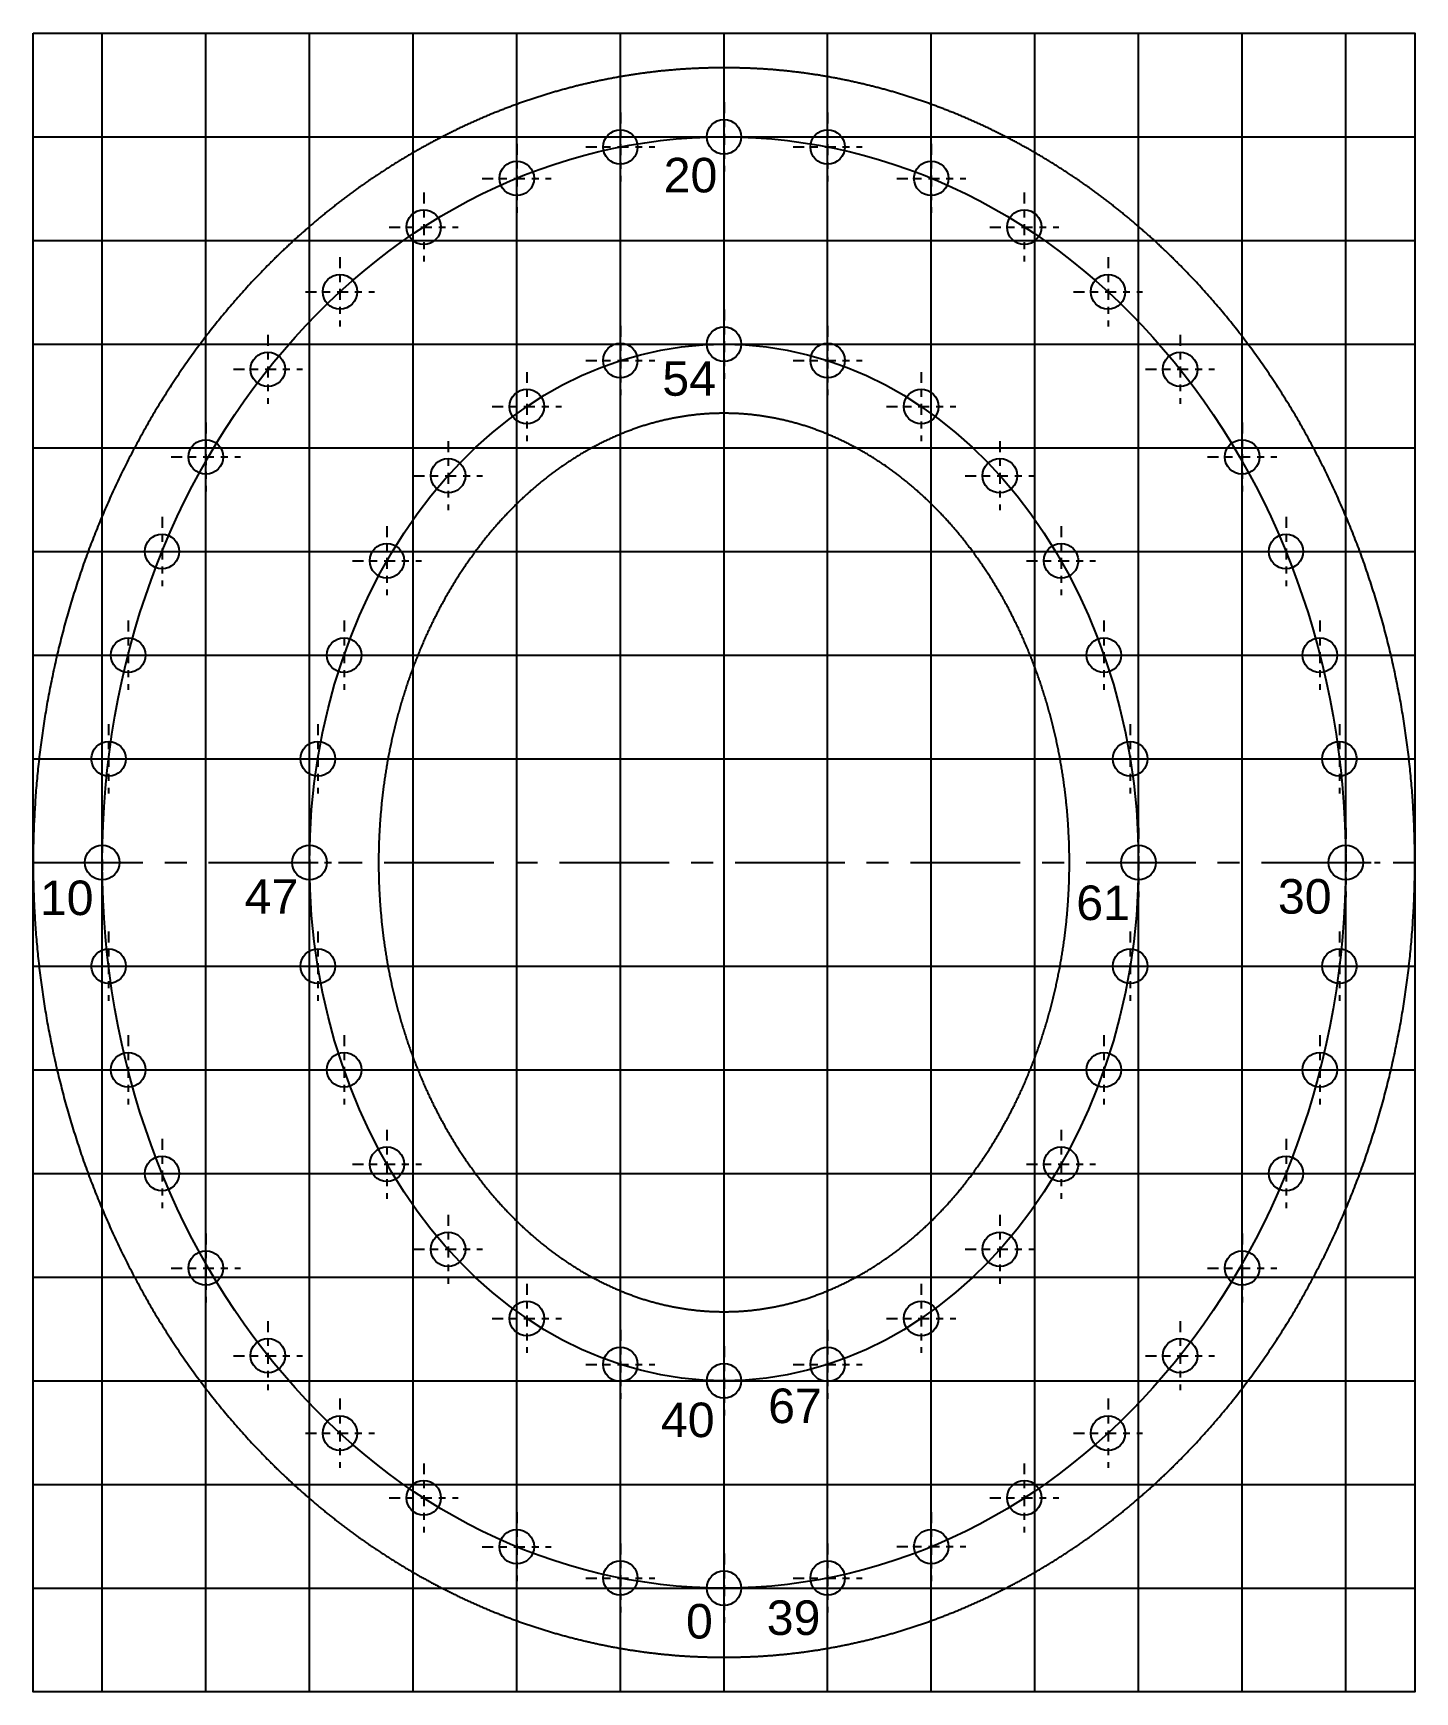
# Model space of a CAD drawing. Header units: inches. Extents: x 0 to 20, y -0.5 to 23.5.
import ezdxf

# ---------------------------------------------------------------- set-up
doc = ezdxf.new("R2010")
doc.units = ezdxf.units.IN
doc.linetypes.add('CENTER', pattern=[50.8, 31.75, -6.35, 6.35, -6.35])
for name, color, linetype in [('LetterBounds', 192, 'Continuous'), ('LetterOutlines', 61, 'Continuous'), ('PixelCenters', 116, 'Continuous'), ('PixelGuides', 160, 'Continuous'), ('PixelHoles', 90, 'Continuous'), ('PixelNumbers', 232, 'Continuous'), ('PixelPaths', 211, 'Continuous')]:
    doc.layers.add(name, color=color, linetype=linetype)
doc.styles.add('Annotative', font='arial.ttf')

msp = doc.modelspace()

# ---------------------------------------------------------------- texts
at = {"layer": 'PixelNumbers', "style": 'Annotative'}
for s, p in [('20', (9.127, 21.196)), ('54', (9.107, 18.254)), ('10', (0.097, 10.739)), ('47', (3.061, 10.758)), ('61', (15.099, 10.667)), ('30', (18.018, 10.76)), ('67', (10.639, 3.388)), ('40', (9.087, 3.185)), ('0', (9.45, 0.271)), ('39', (10.619, 0.323))]:
    msp.add_text(s, height=0.5, dxfattribs=at).set_placement(p)

# ---------------------------------------------------------------- blocks, each defined once
blk = doc.blocks.new('Pixel')
at = {"layer": 'PixelCenters', "linetype": 'CENTER', "ltscale": 0.005}
for p, q in [((0, 0.5), (0, -0.5)), ((-0.5, 0), (0.5, 0))]:
    blk.add_line(p, q, dxfattribs=at)
at = {"layer": 'PixelHoles'}
blk.add_circle((0, 0), 0.25, dxfattribs=at)

# ---------------------------------------------------------------- linework, layer by layer
at = {"layer": 'LetterBounds'}
msp.add_lwpolyline([(0, 23.5), (19.998, 23.5), (19.998, -0.5), (0, -0.5)], close=True, dxfattribs=at)
at = {"layer": 'LetterOutlines'}
for points in [[(10, 0), (10.016, 0), (10.031, 0), (10.047, 0), (10.062, 0), (10.078, 0), (10.094, 0.001), (10.109, 0.001), (10.125, 0.001), (10.14, 0.001), (10.156, 0.001), (10.171, 0.002), (10.187, 0.002), (10.203, 0.002), (10.218, 0.003), (10.234, 0.003), (10.249, 0.004), (10.265, 0.004), (10.281, 0.005), (10.296, 0.005), (10.312, 0.006), (10.327, 0.006), (10.343, 0.007), (10.359, 0.007), (10.374, 0.008), (10.39, 0.009), (10.405, 0.009), (10.421, 0.01), (10.436, 0.011), (10.452, 0.012), (10.468, 0.013), (10.483, 0.013), (10.499, 0.014), (10.514, 0.015), (10.53, 0.016), (10.545, 0.017), (10.561, 0.018), (10.577, 0.019), (10.592, 0.02), (10.608, 0.021), (10.623, 0.022), (10.639, 0.024), (10.654, 0.025), (10.67, 0.026), (10.686, 0.027), (10.701, 0.028), (10.717, 0.03), (10.732, 0.031), (10.748, 0.032), (10.763, 0.034), (10.779, 0.035), (10.794, 0.036), (10.81, 0.038), (10.825, 0.039), (10.841, 0.041), (10.857, 0.042), (10.872, 0.044), (10.888, 0.045), (10.903, 0.047), (10.919, 0.049), (10.934, 0.05), (10.95, 0.052), (10.965, 0.054), (10.981, 0.055), (10.996, 0.057), (11.012, 0.059), (11.027, 0.061), (11.043, 0.063), (11.058, 0.065), (11.074, 0.066), (11.089, 0.068), (11.105, 0.07), (11.12, 0.072), (11.136, 0.074), (11.151, 0.076), (11.167, 0.078), (11.182, 0.081), (11.198, 0.083), (11.213, 0.085), (11.229, 0.087), (11.244, 0.089), (11.26, 0.091), (11.275, 0.094), (11.29, 0.096), (11.306, 0.098), (11.321, 0.101), (11.337, 0.103), (11.352, 0.105), (11.368, 0.108), (11.383, 0.11), (11.399, 0.113), (11.414, 0.115), (11.429, 0.118), (11.445, 0.12), (11.46, 0.123), (11.476, 0.126), (11.491, 0.128), (11.506, 0.131), (11.522, 0.134), (11.537, 0.136), (11.553, 0.139), (11.568, 0.142), (11.583, 0.145), (11.599, 0.148), (11.614, 0.151), (11.63, 0.153), (11.645, 0.156), (11.66, 0.159), (11.676, 0.162), (11.691, 0.165), (11.706, 0.168), (11.722, 0.171), (11.737, 0.175), (11.752, 0.178), (11.768, 0.181), (11.783, 0.184), (11.798, 0.187), (11.814, 0.19), (11.829, 0.194), (11.844, 0.197), (11.86, 0.2), (11.875, 0.204), (11.89, 0.207), (11.905, 0.21), (11.921, 0.214), (11.936, 0.217), (11.951, 0.221), (11.967, 0.224), (11.982, 0.228), (11.997, 0.231), (12.012, 0.235), (12.028, 0.238), (12.043, 0.242), (12.058, 0.246), (12.073, 0.249), (12.089, 0.253), (12.104, 0.257), (12.119, 0.261), (12.134, 0.264), (12.149, 0.268), (12.165, 0.272), (12.18, 0.276), (12.195, 0.28), (12.21, 0.284), (12.225, 0.288), (12.24, 0.292), (12.256, 0.296), (12.271, 0.3), (12.286, 0.304), (12.301, 0.308), (12.316, 0.312), (12.331, 0.316), (12.346, 0.32), (12.362, 0.325), (12.377, 0.329), (12.392, 0.333), (12.407, 0.337), (12.422, 0.342), (12.437, 0.346), (12.452, 0.35), (12.467, 0.355), (12.482, 0.359), (12.497, 0.364), (12.512, 0.368), (12.527, 0.373), (12.543, 0.377), (12.558, 0.382), (12.573, 0.386), (12.588, 0.391), (12.603, 0.396), (12.618, 0.4), (12.633, 0.405), (12.648, 0.41), (12.663, 0.414), (12.678, 0.419), (12.693, 0.424), (12.708, 0.429), (12.722, 0.434), (12.737, 0.439), (12.752, 0.443), (12.767, 0.448), (12.782, 0.453), (12.797, 0.458), (12.812, 0.463), (12.827, 0.468), (12.842, 0.473), (12.857, 0.479), (12.872, 0.484), (12.887, 0.489), (12.901, 0.494), (12.916, 0.499), (12.931, 0.504), (12.946, 0.51), (12.961, 0.515), (12.976, 0.52), (12.99, 0.526), (13.005, 0.531), (13.02, 0.536), (13.035, 0.542), (13.05, 0.547), (13.064, 0.553), (13.079, 0.558), (13.094, 0.564), (13.109, 0.569), (13.124, 0.575), (13.138, 0.58), (13.153, 0.586), (13.168, 0.592), (13.182, 0.597), (13.197, 0.603), (13.212, 0.609), (13.227, 0.614), (13.241, 0.62), (13.256, 0.626), (13.271, 0.632), (13.285, 0.638), (13.3, 0.643), (13.315, 0.649), (13.329, 0.655), (13.344, 0.661), (13.358, 0.667), (13.373, 0.673), (13.388, 0.679), (13.402, 0.685), (13.417, 0.691), (13.431, 0.697), (13.446, 0.704), (13.461, 0.71), (13.475, 0.716), (13.49, 0.722), (13.504, 0.728), (13.519, 0.735), (13.533, 0.741), (13.548, 0.747), (13.562, 0.754), (13.577, 0.76), (13.591, 0.766), (13.606, 0.773), (13.62, 0.779), (13.635, 0.786), (13.649, 0.792), (13.664, 0.799), (13.678, 0.805), (13.692, 0.812), (13.707, 0.818), (13.721, 0.825), (13.736, 0.832), (13.75, 0.838), (13.764, 0.845), (13.779, 0.852), (13.793, 0.858), (13.807, 0.865), (13.822, 0.872), (13.836, 0.879), (13.85, 0.886), (13.865, 0.892), (13.879, 0.899), (13.893, 0.906), (13.907, 0.913), (13.922, 0.92), (13.936, 0.927), (13.95, 0.934), (13.964, 0.941), (13.979, 0.948), (13.993, 0.955), (14.007, 0.962), (14.021, 0.97), (14.035, 0.977), (14.05, 0.984), (14.064, 0.991), (14.078, 0.998), (14.092, 1.006), (14.106, 1.013), (14.12, 1.02), (14.134, 1.028), (14.148, 1.035), (14.163, 1.042), (14.177, 1.05), (14.191, 1.057), (14.205, 1.065), (14.219, 1.072), (14.233, 1.08), (14.247, 1.087), (14.261, 1.095), (14.275, 1.102), (14.289, 1.11), (14.303, 1.118), (14.317, 1.125), (14.331, 1.133), (14.345, 1.141), (14.359, 1.148), (14.373, 1.156), (14.387, 1.164), (14.4, 1.172), (14.414, 1.18), (14.428, 1.187), (14.442, 1.195), (14.456, 1.203), (14.47, 1.211), (14.484, 1.219), (14.497, 1.227), (14.511, 1.235), (14.525, 1.243), (14.539, 1.251), (14.553, 1.259), (14.566, 1.267), (14.58, 1.275), (14.594, 1.283), (14.608, 1.292), (14.621, 1.3), (14.635, 1.308), (14.649, 1.316), (14.662, 1.325), (14.676, 1.333), (14.69, 1.341), (14.703, 1.349), (14.717, 1.358), (14.731, 1.366), (14.744, 1.375), (14.758, 1.383), (14.772, 1.391), (14.785, 1.4), (14.799, 1.408), (14.812, 1.417), (14.826, 1.426), (14.839, 1.434), (14.853, 1.443), (14.866, 1.451), (14.88, 1.46), (14.893, 1.469), (14.907, 1.477), (14.92, 1.486), (14.934, 1.495), (14.947, 1.503), (14.961, 1.512), (14.974, 1.521), (14.987, 1.53), (15.001, 1.539), (15.014, 1.548), (15.027, 1.557), (15.041, 1.565), (15.054, 1.574), (15.067, 1.583), (15.081, 1.592), (15.094, 1.601), (15.107, 1.61), (15.121, 1.619), (15.134, 1.629), (15.147, 1.638), (15.16, 1.647), (15.174, 1.656), (15.187, 1.665), (15.2, 1.674), (15.213, 1.684), (15.226, 1.693), (15.239, 1.702), (15.253, 1.711), (15.266, 1.721), (15.279, 1.73), (15.292, 1.739), (15.305, 1.749), (15.318, 1.758), (15.331, 1.768), (15.344, 1.777), (15.357, 1.787), (15.37, 1.796), (15.383, 1.806), (15.396, 1.815), (15.409, 1.825), (15.422, 1.834), (15.435, 1.844), (15.448, 1.854), (15.461, 1.863), (15.474, 1.873), (15.487, 1.883), (15.5, 1.892), (15.512, 1.902), (15.525, 1.912), (15.538, 1.922), (15.551, 1.931), (15.564, 1.941), (15.577, 1.951), (15.589, 1.961), (15.602, 1.971), (15.615, 1.981), (15.628, 1.991), (15.64, 2.001), (15.653, 2.011), (15.666, 2.021), (15.678, 2.031), (15.691, 2.041), (15.704, 2.051), (15.716, 2.061), (15.729, 2.071), (15.742, 2.081), (15.754, 2.092), (15.767, 2.102), (15.779, 2.112), (15.792, 2.122), (15.804, 2.132), (15.817, 2.143), (15.829, 2.153), (15.842, 2.163), (15.854, 2.174), (15.867, 2.184), (15.879, 2.195), (15.892, 2.205), (15.904, 2.215), (15.917, 2.226), (15.929, 2.236), (15.941, 2.247), (15.954, 2.257), (15.966, 2.268), (15.978, 2.278), (15.991, 2.289), (16.003, 2.3), (16.015, 2.31), (16.028, 2.321), (16.04, 2.332), (16.052, 2.342), (16.064, 2.353), (16.077, 2.364), (16.089, 2.374), (16.101, 2.385), (16.113, 2.396), (16.125, 2.407), (16.138, 2.418), (16.15, 2.428), (16.162, 2.439), (16.174, 2.45), (16.186, 2.461), (16.198, 2.472), (16.21, 2.483), (16.222, 2.494), (16.234, 2.505), (16.246, 2.516), (16.258, 2.527), (16.27, 2.538), (16.282, 2.549), (16.294, 2.56), (16.306, 2.572), (16.318, 2.583), (16.33, 2.594), (16.342, 2.605), (16.353, 2.616), (16.365, 2.627), (16.377, 2.639), (16.389, 2.65), (16.401, 2.661), (16.413, 2.673), (16.424, 2.684), (16.436, 2.695), (16.448, 2.707), (16.46, 2.718), (16.471, 2.729), (16.483, 2.741), (16.495, 2.752), (16.506, 2.764), (16.518, 2.775), (16.53, 2.787), (16.541, 2.798), (16.553, 2.81), (16.564, 2.821), (16.588, 2.845), (16.611, 2.868), (16.634, 2.891), (16.657, 2.915), (16.679, 2.938), (16.702, 2.962), (16.725, 2.986), (16.748, 3.009), (16.77, 3.033), (16.793, 3.057), (16.815, 3.081), (16.838, 3.105), (16.86, 3.129), (16.882, 3.153), (16.904, 3.178), (16.927, 3.202), (16.949, 3.227), (16.971, 3.251), (16.993, 3.276), (17.015, 3.3), (17.036, 3.325), (17.058, 3.35), (17.08, 3.375), (17.101, 3.4), (17.123, 3.425), (17.144, 3.45), (17.166, 3.475), (17.187, 3.5), (17.208, 3.526), (17.23, 3.551), (17.251, 3.577), (17.272, 3.602), (17.293, 3.628), (17.314, 3.653), (17.334, 3.679), (17.355, 3.705), (17.376, 3.731), (17.397, 3.757), (17.417, 3.783), (17.438, 3.809), (17.458, 3.835), (17.478, 3.861), (17.499, 3.888), (17.519, 3.914), (17.539, 3.941), (17.559, 3.967), (17.579, 3.994), (17.599, 4.02), (17.619, 4.047), (17.639, 4.074), (17.658, 4.101), (17.678, 4.128), (17.697, 4.155), (17.717, 4.182), (17.736, 4.209), (17.756, 4.236), (17.775, 4.264), (17.794, 4.291), (17.813, 4.318), (17.832, 4.346), (17.851, 4.373), (17.87, 4.401), (17.889, 4.429), (17.908, 4.456), (17.926, 4.484), (17.945, 4.512), (17.963, 4.54), (17.982, 4.568), (18, 4.596), (18.018, 4.624), (18.037, 4.652), (18.055, 4.68), (18.073, 4.709), (18.091, 4.737), (18.109, 4.765), (18.126, 4.794), (18.144, 4.822), (18.162, 4.851), (18.179, 4.88), (18.197, 4.908), (18.214, 4.937), (18.232, 4.966), (18.249, 4.995), (18.266, 5.024), (18.283, 5.053), (18.3, 5.082), (18.317, 5.111), (18.334, 5.14), (18.351, 5.17), (18.368, 5.199), (18.384, 5.228), (18.401, 5.258), (18.417, 5.287), (18.434, 5.317), (18.45, 5.346), (18.466, 5.376), (18.482, 5.406), (18.498, 5.435), (18.514, 5.465), (18.53, 5.495), (18.546, 5.525), (18.562, 5.555), (18.578, 5.585), (18.593, 5.615), (18.609, 5.645), (18.624, 5.675), (18.64, 5.705), (18.655, 5.736), (18.67, 5.766), (18.685, 5.796), (18.7, 5.827), (18.715, 5.857), (18.73, 5.888), (18.745, 5.918), (18.76, 5.949), (18.774, 5.98), (18.789, 6.011), (18.803, 6.041), (18.818, 6.072), (18.832, 6.103), (18.846, 6.134), (18.86, 6.165), (18.874, 6.196), (18.888, 6.227), (18.902, 6.258), (18.916, 6.289), (18.93, 6.32), (18.943, 6.352), (18.957, 6.383), (18.97, 6.414), (18.984, 6.446), (18.997, 6.477), (19.01, 6.509), (19.023, 6.54), (19.036, 6.572), (19.049, 6.603), (19.062, 6.635), (19.075, 6.667), (19.088, 6.699), (19.1, 6.73), (19.113, 6.762), (19.126, 6.794), (19.138, 6.826), (19.15, 6.858), (19.162, 6.89), (19.175, 6.922), (19.187, 6.954), (19.199, 6.986), (19.21, 7.018), (19.222, 7.05), (19.234, 7.083), (19.246, 7.115), (19.257, 7.147), (19.269, 7.18), (19.28, 7.212), (19.291, 7.244), (19.302, 7.277), (19.313, 7.309), (19.324, 7.342), (19.335, 7.375), (19.346, 7.407), (19.357, 7.44), (19.368, 7.473), (19.378, 7.505), (19.389, 7.538), (19.399, 7.571), (19.409, 7.604), (19.42, 7.637), (19.43, 7.669), (19.44, 7.702), (19.45, 7.735), (19.46, 7.768), (19.47, 7.801), (19.479, 7.834), (19.489, 7.868), (19.498, 7.901), (19.508, 7.934), (19.517, 7.967), (19.526, 8), (19.536, 8.034), (19.545, 8.067), (19.554, 8.1), (19.563, 8.134), (19.571, 8.167), (19.58, 8.2), (19.589, 8.234), (19.597, 8.267), (19.606, 8.301), (19.614, 8.334), (19.623, 8.368), (19.631, 8.401), (19.639, 8.435), (19.647, 8.469), (19.655, 8.502), (19.663, 8.536), (19.67, 8.57), (19.678, 8.604), (19.686, 8.637), (19.693, 8.671), (19.701, 8.705), (19.708, 8.739), (19.715, 8.773), (19.722, 8.807), (19.729, 8.84), (19.736, 8.874), (19.743, 8.908), (19.75, 8.942), (19.756, 8.976), (19.763, 9.01), (19.77, 9.045), (19.776, 9.079), (19.782, 9.113), (19.789, 9.147), (19.795, 9.181), (19.801, 9.215), (19.807, 9.249), (19.813, 9.284), (19.818, 9.318), (19.824, 9.352), (19.83, 9.386), (19.835, 9.421), (19.841, 9.455), (19.846, 9.489), (19.851, 9.523), (19.856, 9.558), (19.861, 9.592), (19.866, 9.627), (19.871, 9.661), (19.876, 9.695), (19.881, 9.73), (19.885, 9.764), (19.89, 9.799), (19.894, 9.833), (19.899, 9.868), (19.903, 9.902), (19.907, 9.937), (19.911, 9.971), (19.915, 10.006), (19.919, 10.04), (19.923, 10.075), (19.926, 10.11), (19.93, 10.144), (19.934, 10.179), (19.937, 10.213), (19.94, 10.248), (19.944, 10.283), (19.947, 10.317), (19.95, 10.352), (19.953, 10.387), (19.956, 10.421), (19.958, 10.456), (19.961, 10.491), (19.964, 10.526), (19.966, 10.56), (19.969, 10.595), (19.971, 10.63), (19.973, 10.664), (19.975, 10.699), (19.978, 10.734), (19.98, 10.769), (19.981, 10.804), (19.983, 10.838), (19.985, 10.873), (19.987, 10.908), (19.988, 10.943), (19.989, 10.978), (19.991, 11.012), (19.992, 11.047), (19.993, 11.082), (19.994, 11.117), (19.995, 11.152), (19.996, 11.186), (19.997, 11.221), (19.998, 11.256), (19.998, 11.291), (19.999, 11.326), (19.999, 11.361), (19.999, 11.395), (20, 11.43), (20, 11.465), (20, 11.5), (20, 11.535), (20, 11.57), (19.999, 11.605), (19.999, 11.639), (19.999, 11.674), (19.998, 11.709), (19.998, 11.744), (19.997, 11.779), (19.996, 11.814), (19.995, 11.848), (19.994, 11.883), (19.993, 11.918), (19.992, 11.953), (19.991, 11.988), (19.99, 12.022), (19.988, 12.057), (19.987, 12.092), (19.985, 12.127), (19.983, 12.162), (19.982, 12.196), (19.98, 12.231), (19.978, 12.266), (19.976, 12.301), (19.974, 12.336), (19.971, 12.37), (19.969, 12.405), (19.967, 12.44), (19.964, 12.474), (19.961, 12.509), (19.959, 12.544), (19.956, 12.579), (19.953, 12.613), (19.95, 12.648), (19.947, 12.683), (19.944, 12.717), (19.94, 12.752), (19.937, 12.787), (19.934, 12.821), (19.93, 12.856), (19.927, 12.89), (19.923, 12.925), (19.919, 12.96), (19.915, 12.994), (19.911, 13.029), (19.907, 13.063), (19.903, 13.098), (19.899, 13.132), (19.894, 13.167), (19.89, 13.201), (19.885, 13.236), (19.881, 13.27), (19.876, 13.305), (19.871, 13.339), (19.866, 13.373), (19.861, 13.408), (19.856, 13.442), (19.851, 13.477), (19.846, 13.511), (19.841, 13.545), (19.835, 13.579), (19.83, 13.614), (19.824, 13.648), (19.818, 13.682), (19.812, 13.716), (19.807, 13.751), (19.801, 13.785), (19.795, 13.819), (19.788, 13.853), (19.782, 13.887), (19.776, 13.921), (19.769, 13.955), (19.763, 13.99), (19.756, 14.024), (19.75, 14.058), (19.743, 14.092), (19.736, 14.126), (19.729, 14.159), (19.722, 14.193), (19.715, 14.227), (19.708, 14.261), (19.7, 14.295), (19.693, 14.329), (19.685, 14.363), (19.678, 14.396), (19.67, 14.43), (19.662, 14.464), (19.655, 14.498), (19.647, 14.531), (19.639, 14.565), (19.631, 14.598), (19.622, 14.632), (19.614, 14.666), (19.606, 14.699), (19.597, 14.733), (19.589, 14.766), (19.58, 14.8), (19.571, 14.833), (19.562, 14.866), (19.554, 14.9), (19.545, 14.933), (19.536, 14.966), (19.526, 15), (19.517, 15.033), (19.508, 15.066), (19.498, 15.099), (19.489, 15.132), (19.479, 15.165), (19.469, 15.199), (19.46, 15.232), (19.45, 15.265), (19.44, 15.298), (19.43, 15.331), (19.42, 15.363), (19.409, 15.396), (19.399, 15.429), (19.389, 15.462), (19.378, 15.495), (19.368, 15.527), (19.357, 15.56), (19.346, 15.593), (19.335, 15.625), (19.325, 15.658), (19.314, 15.691), (19.302, 15.723), (19.291, 15.756), (19.28, 15.788), (19.269, 15.82), (19.257, 15.853), (19.246, 15.885), (19.234, 15.917), (19.222, 15.95), (19.211, 15.982), (19.199, 16.014), (19.187, 16.046), (19.175, 16.078), (19.163, 16.11), (19.15, 16.142), (19.138, 16.174), (19.126, 16.206), (19.113, 16.238), (19.101, 16.27), (19.088, 16.302), (19.075, 16.333), (19.063, 16.365), (19.05, 16.397), (19.037, 16.428), (19.024, 16.46), (19.01, 16.491), (18.997, 16.523), (18.984, 16.554), (18.97, 16.586), (18.957, 16.617), (18.943, 16.648), (18.93, 16.68), (18.916, 16.711), (18.902, 16.742), (18.888, 16.773), (18.874, 16.804), (18.86, 16.835), (18.846, 16.866), (18.832, 16.897), (18.818, 16.928), (18.803, 16.959), (18.789, 16.989), (18.774, 17.02), (18.76, 17.051), (18.745, 17.082), (18.73, 17.112), (18.715, 17.143), (18.7, 17.173), (18.685, 17.204), (18.67, 17.234), (18.655, 17.264), (18.64, 17.295), (18.624, 17.325), (18.609, 17.355), (18.593, 17.385), (18.578, 17.415), (18.562, 17.445), (18.546, 17.475), (18.53, 17.505), (18.514, 17.535), (18.498, 17.565), (18.482, 17.594), (18.466, 17.624), (18.45, 17.654), (18.433, 17.683), (18.417, 17.713), (18.401, 17.742), (18.384, 17.772), (18.367, 17.801), (18.351, 17.83), (18.334, 17.86), (18.317, 17.889), (18.3, 17.918), (18.283, 17.947), (18.266, 17.976), (18.249, 18.005), (18.231, 18.034), (18.214, 18.063), (18.197, 18.091), (18.179, 18.12), (18.162, 18.149), (18.144, 18.177), (18.126, 18.206), (18.108, 18.234), (18.09, 18.263), (18.073, 18.291), (18.054, 18.32), (18.036, 18.348), (18.018, 18.376), (18, 18.404), (17.982, 18.432), (17.963, 18.46), (17.945, 18.488), (17.926, 18.516), (17.907, 18.544), (17.889, 18.571), (17.87, 18.599), (17.851, 18.627), (17.832, 18.654), (17.813, 18.682), (17.794, 18.709), (17.775, 18.736), (17.756, 18.764), (17.736, 18.791), (17.717, 18.818), (17.697, 18.845), (17.678, 18.872), (17.658, 18.899), (17.639, 18.926), (17.619, 18.953), (17.599, 18.98), (17.579, 19.006), (17.559, 19.033), (17.539, 19.059), (17.519, 19.086), (17.499, 19.112), (17.479, 19.139), (17.458, 19.165), (17.438, 19.191), (17.417, 19.217), (17.397, 19.243), (17.376, 19.269), (17.355, 19.295), (17.335, 19.321), (17.314, 19.347), (17.293, 19.372), (17.272, 19.398), (17.251, 19.424), (17.23, 19.449), (17.209, 19.474), (17.187, 19.5), (17.166, 19.525), (17.145, 19.55), (17.123, 19.575), (17.102, 19.6), (17.08, 19.625), (17.058, 19.65), (17.037, 19.675), (17.015, 19.7), (16.993, 19.724), (16.971, 19.749), (16.949, 19.774), (16.927, 19.798), (16.905, 19.822), (16.882, 19.847), (16.86, 19.871), (16.838, 19.895), (16.815, 19.919), (16.793, 19.943), (16.77, 19.967), (16.748, 19.991), (16.725, 20.015), (16.702, 20.038), (16.679, 20.062), (16.657, 20.085), (16.634, 20.109), (16.611, 20.132), (16.588, 20.155), (16.576, 20.167), (16.564, 20.179), (16.553, 20.19), (16.541, 20.202), (16.53, 20.213), (16.518, 20.225), (16.506, 20.236), (16.495, 20.248), (16.483, 20.259), (16.471, 20.271), (16.46, 20.282), (16.448, 20.293), (16.436, 20.305), (16.424, 20.316), (16.413, 20.327), (16.401, 20.339), (16.389, 20.35), (16.377, 20.361), (16.365, 20.372), (16.353, 20.384), (16.342, 20.395), (16.33, 20.406), (16.318, 20.417), (16.306, 20.428), (16.294, 20.44), (16.282, 20.451), (16.27, 20.462), (16.258, 20.473), (16.246, 20.484), (16.234, 20.495), (16.222, 20.506), (16.21, 20.517), (16.198, 20.528), (16.186, 20.539), (16.174, 20.55), (16.162, 20.561), (16.149, 20.571), (16.137, 20.582), (16.125, 20.593), (16.113, 20.604), (16.101, 20.615), (16.089, 20.625), (16.076, 20.636), (16.064, 20.647), (16.052, 20.658), (16.04, 20.668), (16.028, 20.679), (16.015, 20.69), (16.003, 20.7), (15.991, 20.711), (15.978, 20.721), (15.966, 20.732), (15.954, 20.743), (15.941, 20.753), (15.929, 20.764), (15.916, 20.774), (15.904, 20.784), (15.892, 20.795), (15.879, 20.805), (15.867, 20.816), (15.854, 20.826), (15.842, 20.836), (15.829, 20.847), (15.817, 20.857), (15.804, 20.867), (15.792, 20.878), (15.779, 20.888), (15.767, 20.898), (15.754, 20.908), (15.741, 20.918), (15.729, 20.929), (15.716, 20.939), (15.704, 20.949), (15.691, 20.959), (15.678, 20.969), (15.666, 20.979), (15.653, 20.989), (15.64, 20.999), (15.627, 21.009), (15.615, 21.019), (15.602, 21.029), (15.589, 21.039), (15.576, 21.049), (15.564, 21.059), (15.551, 21.068), (15.538, 21.078), (15.525, 21.088), (15.512, 21.098), (15.499, 21.107), (15.486, 21.117), (15.474, 21.127), (15.461, 21.137), (15.448, 21.146), (15.435, 21.156), (15.422, 21.166), (15.409, 21.175), (15.396, 21.185), (15.383, 21.194), (15.37, 21.204), (15.357, 21.213), (15.344, 21.223), (15.331, 21.232), (15.318, 21.242), (15.305, 21.251), (15.292, 21.26), (15.279, 21.27), (15.266, 21.279), (15.252, 21.289), (15.239, 21.298), (15.226, 21.307), (15.213, 21.316), (15.2, 21.326), (15.187, 21.335), (15.173, 21.344), (15.16, 21.353), (15.147, 21.362), (15.134, 21.371), (15.121, 21.38), (15.107, 21.39), (15.094, 21.399), (15.081, 21.408), (15.067, 21.417), (15.054, 21.426), (15.041, 21.435), (15.027, 21.443), (15.014, 21.452), (15.001, 21.461), (14.987, 21.47), (14.974, 21.479), (14.961, 21.488), (14.947, 21.497), (14.934, 21.505), (14.92, 21.514), (14.907, 21.523), (14.893, 21.532), (14.88, 21.54), (14.866, 21.549), (14.853, 21.557), (14.839, 21.566), (14.826, 21.575), (14.812, 21.583), (14.799, 21.592), (14.785, 21.6), (14.772, 21.609), (14.758, 21.617), (14.744, 21.626), (14.731, 21.634), (14.717, 21.642), (14.704, 21.651), (14.69, 21.659), (14.676, 21.667), (14.663, 21.676), (14.649, 21.684), (14.635, 21.692), (14.622, 21.7), (14.608, 21.709), (14.594, 21.717), (14.58, 21.725), (14.567, 21.733), (14.553, 21.741), (14.539, 21.749), (14.525, 21.757), (14.511, 21.765), (14.498, 21.773), (14.484, 21.781), (14.47, 21.789), (14.456, 21.797), (14.442, 21.805), (14.428, 21.813), (14.415, 21.821), (14.401, 21.829), (14.387, 21.836), (14.373, 21.844), (14.359, 21.852), (14.345, 21.86), (14.331, 21.867), (14.317, 21.875), (14.303, 21.883), (14.289, 21.89), (14.275, 21.898), (14.261, 21.906), (14.247, 21.913), (14.233, 21.921), (14.219, 21.928), (14.205, 21.936), (14.191, 21.943), (14.177, 21.95), (14.163, 21.958), (14.149, 21.965), (14.135, 21.973), (14.12, 21.98), (14.106, 21.987), (14.092, 21.995), (14.078, 22.002), (14.064, 22.009), (14.05, 22.016), (14.036, 22.023), (14.021, 22.031), (14.007, 22.038), (13.993, 22.045), (13.979, 22.052), (13.965, 22.059), (13.95, 22.066), (13.936, 22.073), (13.922, 22.08), (13.908, 22.087), (13.893, 22.094), (13.879, 22.101), (13.865, 22.108), (13.85, 22.115), (13.836, 22.121), (13.822, 22.128), (13.807, 22.135), (13.793, 22.142), (13.779, 22.149), (13.764, 22.155), (13.75, 22.162), (13.736, 22.169), (13.721, 22.175), (13.707, 22.182), (13.692, 22.188), (13.678, 22.195), (13.664, 22.201), (13.649, 22.208), (13.635, 22.214), (13.62, 22.221), (13.606, 22.227), (13.591, 22.234), (13.577, 22.24), (13.562, 22.246), (13.548, 22.253), (13.533, 22.259), (13.519, 22.265), (13.504, 22.272), (13.49, 22.278), (13.475, 22.284), (13.461, 22.29), (13.446, 22.296), (13.431, 22.302), (13.417, 22.309), (13.402, 22.315), (13.388, 22.321), (13.373, 22.327), (13.358, 22.333), (13.344, 22.339), (13.329, 22.345), (13.315, 22.351), (13.3, 22.356), (13.285, 22.362), (13.271, 22.368), (13.256, 22.374), (13.241, 22.38), (13.227, 22.386), (13.212, 22.391), (13.197, 22.397), (13.182, 22.403), (13.168, 22.408), (13.153, 22.414), (13.138, 22.42), (13.123, 22.425), (13.109, 22.431), (13.094, 22.436), (13.079, 22.442), (13.064, 22.447), (13.05, 22.453), (13.035, 22.458), (13.02, 22.463), (13.005, 22.469), (12.99, 22.474), (12.976, 22.48), (12.961, 22.485), (12.946, 22.49), (12.931, 22.495), (12.916, 22.501), (12.901, 22.506), (12.886, 22.511), (12.872, 22.516), (12.857, 22.521), (12.842, 22.526), (12.827, 22.531), (12.812, 22.536), (12.797, 22.541), (12.782, 22.546), (12.767, 22.551), (12.752, 22.556), (12.737, 22.561), (12.722, 22.566), (12.707, 22.571), (12.692, 22.576), (12.677, 22.58), (12.662, 22.585), (12.647, 22.59), (12.632, 22.595), (12.617, 22.599), (12.602, 22.604), (12.587, 22.609), (12.572, 22.613), (12.557, 22.618), (12.542, 22.622), (12.527, 22.627), (12.512, 22.631), (12.497, 22.636), (12.482, 22.64), (12.467, 22.645), (12.452, 22.649), (12.437, 22.654), (12.422, 22.658), (12.407, 22.662), (12.392, 22.667), (12.377, 22.671), (12.361, 22.675), (12.346, 22.679), (12.331, 22.683), (12.316, 22.688), (12.301, 22.692), (12.286, 22.696), (12.271, 22.7), (12.255, 22.704), (12.24, 22.708), (12.225, 22.712), (12.21, 22.716), (12.195, 22.72), (12.18, 22.724), (12.164, 22.728), (12.149, 22.732), (12.134, 22.735), (12.119, 22.739), (12.104, 22.743), (12.088, 22.747), (12.073, 22.75), (12.058, 22.754), (12.043, 22.758), (12.027, 22.761), (12.012, 22.765), (11.997, 22.769), (11.982, 22.772), (11.966, 22.776), (11.951, 22.779), (11.936, 22.783), (11.921, 22.786), (11.905, 22.79), (11.89, 22.793), (11.875, 22.796), (11.859, 22.8), (11.844, 22.803), (11.829, 22.806), (11.814, 22.81), (11.798, 22.813), (11.783, 22.816), (11.768, 22.819), (11.752, 22.822), (11.737, 22.825), (11.722, 22.829), (11.706, 22.832), (11.691, 22.835), (11.676, 22.838), (11.66, 22.841), (11.645, 22.844), (11.63, 22.847), (11.614, 22.849), (11.599, 22.852), (11.583, 22.855), (11.568, 22.858), (11.553, 22.861), (11.537, 22.864), (11.522, 22.866), (11.506, 22.869), (11.491, 22.872), (11.476, 22.874), (11.46, 22.877), (11.445, 22.88), (11.429, 22.882), (11.414, 22.885), (11.399, 22.887), (11.383, 22.89), (11.368, 22.892), (11.352, 22.895), (11.337, 22.897), (11.321, 22.899), (11.306, 22.902), (11.29, 22.904), (11.275, 22.906), (11.26, 22.909), (11.244, 22.911), (11.229, 22.913), (11.213, 22.915), (11.198, 22.917), (11.182, 22.92), (11.167, 22.922), (11.151, 22.924), (11.136, 22.926), (11.12, 22.928), (11.105, 22.93), (11.089, 22.932), (11.074, 22.934), (11.058, 22.935), (11.043, 22.937), (11.027, 22.939), (11.012, 22.941), (10.996, 22.943), (10.981, 22.945), (10.965, 22.946), (10.95, 22.948), (10.934, 22.95), (10.919, 22.951), (10.903, 22.953), (10.888, 22.955), (10.872, 22.956), (10.857, 22.958), (10.841, 22.959), (10.825, 22.961), (10.81, 22.962), (10.794, 22.964), (10.779, 22.965), (10.763, 22.966), (10.748, 22.968), (10.732, 22.969), (10.717, 22.97), (10.701, 22.972), (10.686, 22.973), (10.67, 22.974), (10.654, 22.975), (10.639, 22.976), (10.623, 22.977), (10.608, 22.979), (10.592, 22.98), (10.577, 22.981), (10.561, 22.982), (10.545, 22.983), (10.53, 22.984), (10.514, 22.984), (10.499, 22.985), (10.483, 22.986), (10.468, 22.987), (10.452, 22.988), (10.436, 22.989), (10.421, 22.989), (10.405, 22.99), (10.39, 22.991), (10.374, 22.992), (10.359, 22.992), (10.343, 22.993), (10.327, 22.993), (10.312, 22.994), (10.296, 22.995), (10.281, 22.995), (10.265, 22.996), (10.249, 22.996), (10.234, 22.996), (10.218, 22.997), (10.203, 22.997), (10.187, 22.998), (10.172, 22.998), (10.156, 22.998), (10.14, 22.998), (10.125, 22.999), (10.109, 22.999), (10.094, 22.999), (10.078, 22.999), (10.062, 22.999), (10.047, 22.999), (10.031, 22.999), (10.016, 22.999), (10, 22.999), (9.984, 22.999), (9.969, 22.999), (9.953, 22.999), (9.938, 22.999), (9.922, 22.999), (9.906, 22.999), (9.891, 22.999), (9.875, 22.999), (9.86, 22.998), (9.844, 22.998), (9.828, 22.998), (9.813, 22.997), (9.797, 22.997), (9.782, 22.997), (9.766, 22.996), (9.75, 22.996), (9.735, 22.995), (9.719, 22.995), (9.704, 22.994), (9.688, 22.994), (9.673, 22.993), (9.657, 22.993), (9.641, 22.992), (9.626, 22.991), (9.61, 22.991), (9.595, 22.99), (9.579, 22.989), (9.563, 22.988), (9.548, 22.988), (9.532, 22.987), (9.517, 22.986), (9.501, 22.985), (9.486, 22.984), (9.47, 22.983), (9.454, 22.982), (9.439, 22.981), (9.423, 22.98), (9.408, 22.979), (9.392, 22.978), (9.377, 22.977), (9.361, 22.976), (9.345, 22.975), (9.33, 22.974), (9.314, 22.972), (9.299, 22.971), (9.283, 22.97), (9.268, 22.969), (9.252, 22.967), (9.237, 22.966), (9.221, 22.965), (9.206, 22.963), (9.19, 22.962), (9.174, 22.96), (9.159, 22.959), (9.143, 22.957), (9.128, 22.956), (9.112, 22.954), (9.097, 22.953), (9.081, 22.951), (9.066, 22.949), (9.05, 22.948), (9.035, 22.946), (9.019, 22.944), (9.004, 22.942), (8.988, 22.941), (8.973, 22.939), (8.957, 22.937), (8.942, 22.935), (8.926, 22.933), (8.911, 22.931), (8.895, 22.929), (8.88, 22.927), (8.864, 22.925), (8.849, 22.923), (8.833, 22.921), (8.818, 22.919), (8.802, 22.917), (8.787, 22.915), (8.771, 22.913), (8.756, 22.91), (8.74, 22.908), (8.725, 22.906), (8.709, 22.904), (8.694, 22.901), (8.679, 22.899), (8.663, 22.897), (8.648, 22.894), (8.632, 22.892), (8.617, 22.889), (8.601, 22.887), (8.586, 22.884), (8.571, 22.882), (8.555, 22.879), (8.54, 22.877), (8.524, 22.874), (8.509, 22.871), (8.493, 22.869), (8.478, 22.866), (8.463, 22.863), (8.447, 22.861), (8.432, 22.858), (8.416, 22.855), (8.401, 22.852), (8.386, 22.849), (8.37, 22.846), (8.355, 22.844), (8.34, 22.841), (8.324, 22.838), (8.309, 22.835), (8.294, 22.832), (8.278, 22.828), (8.263, 22.825), (8.248, 22.822), (8.232, 22.819), (8.217, 22.816), (8.202, 22.813), (8.186, 22.81), (8.171, 22.806), (8.156, 22.803), (8.14, 22.8), (8.125, 22.796), (8.11, 22.793), (8.094, 22.79), (8.079, 22.786), (8.064, 22.783), (8.049, 22.779), (8.033, 22.776), (8.018, 22.772), (8.003, 22.769), (7.988, 22.765), (7.972, 22.762), (7.957, 22.758), (7.942, 22.754), (7.927, 22.751), (7.911, 22.747), (7.896, 22.743), (7.881, 22.739), (7.866, 22.736), (7.851, 22.732), (7.835, 22.728), (7.82, 22.724), (7.805, 22.72), (7.79, 22.716), (7.775, 22.712), (7.759, 22.708), (7.744, 22.704), (7.729, 22.7), (7.714, 22.696), (7.699, 22.692), (7.684, 22.688), (7.669, 22.684), (7.653, 22.68), (7.638, 22.675), (7.623, 22.671), (7.608, 22.667), (7.593, 22.663), (7.578, 22.658), (7.563, 22.654), (7.548, 22.65), (7.533, 22.645), (7.518, 22.641), (7.503, 22.636), (7.487, 22.632), (7.472, 22.627), (7.457, 22.623), (7.442, 22.618), (7.427, 22.614), (7.412, 22.609), (7.397, 22.604), (7.382, 22.6), (7.367, 22.595), (7.352, 22.59), (7.337, 22.586), (7.322, 22.581), (7.307, 22.576), (7.292, 22.571), (7.277, 22.566), (7.262, 22.561), (7.248, 22.557), (7.233, 22.552), (7.218, 22.547), (7.203, 22.542), (7.188, 22.537), (7.173, 22.532), (7.158, 22.527), (7.143, 22.521), (7.128, 22.516), (7.113, 22.511), (7.098, 22.506), (7.084, 22.501), (7.069, 22.496), (7.054, 22.49), (7.039, 22.485), (7.024, 22.48), (7.009, 22.474), (6.995, 22.469), (6.98, 22.464), (6.965, 22.458), (6.95, 22.453), (6.935, 22.447), (6.921, 22.442), (6.906, 22.436), (6.891, 22.431), (6.876, 22.425), (6.862, 22.42), (6.847, 22.414), (6.832, 22.409), (6.817, 22.403), (6.803, 22.397), (6.788, 22.391), (6.773, 22.386), (6.759, 22.38), (6.744, 22.374), (6.729, 22.368), (6.715, 22.362), (6.7, 22.357), (6.685, 22.351), (6.671, 22.345), (6.656, 22.339), (6.641, 22.333), (6.627, 22.327), (6.612, 22.321), (6.598, 22.315), (6.583, 22.309), (6.568, 22.303), (6.554, 22.296), (6.539, 22.29), (6.525, 22.284), (6.51, 22.278), (6.496, 22.272), (6.481, 22.265), (6.467, 22.259), (6.452, 22.253), (6.438, 22.246), (6.423, 22.24), (6.409, 22.234), (6.394, 22.227), (6.38, 22.221), (6.365, 22.214), (6.351, 22.208), (6.336, 22.201), (6.322, 22.195), (6.308, 22.188), (6.293, 22.182), (6.279, 22.175), (6.264, 22.168), (6.25, 22.162), (6.236, 22.155), (6.221, 22.148), (6.207, 22.142), (6.193, 22.135), (6.178, 22.128), (6.164, 22.121), (6.15, 22.114), (6.135, 22.108), (6.121, 22.101), (6.107, 22.094), (6.092, 22.087), (6.078, 22.08), (6.064, 22.073), (6.05, 22.066), (6.035, 22.059), (6.021, 22.052), (6.007, 22.045), (5.993, 22.038), (5.979, 22.03), (5.964, 22.023), (5.95, 22.016), (5.936, 22.009), (5.922, 22.002), (5.908, 21.994), (5.894, 21.987), (5.88, 21.98), (5.865, 21.972), (5.851, 21.965), (5.837, 21.958), (5.823, 21.95), (5.809, 21.943), (5.795, 21.935), (5.781, 21.928), (5.767, 21.92), (5.753, 21.913), (5.739, 21.905), (5.725, 21.898), (5.711, 21.89), (5.697, 21.882), (5.683, 21.875), (5.669, 21.867), (5.655, 21.859), (5.641, 21.852), (5.627, 21.844), (5.613, 21.836), (5.599, 21.828), (5.586, 21.82), (5.572, 21.813), (5.558, 21.805), (5.544, 21.797), (5.53, 21.789), (5.516, 21.781), (5.502, 21.773), (5.489, 21.765), (5.475, 21.757), (5.461, 21.749), (5.447, 21.741), (5.433, 21.733), (5.42, 21.725), (5.406, 21.717), (5.392, 21.708), (5.379, 21.7), (5.365, 21.692), (5.351, 21.684), (5.337, 21.675), (5.324, 21.667), (5.31, 21.659), (5.296, 21.651), (5.283, 21.642), (5.269, 21.634), (5.256, 21.625), (5.242, 21.617), (5.228, 21.609), (5.215, 21.6), (5.201, 21.592), (5.188, 21.583), (5.174, 21.574), (5.161, 21.566), (5.147, 21.557), (5.134, 21.549), (5.12, 21.54), (5.107, 21.531), (5.093, 21.523), (5.08, 21.514), (5.066, 21.505), (5.053, 21.496), (5.039, 21.488), (5.026, 21.479), (5.013, 21.47), (4.999, 21.461), (4.986, 21.452), (4.972, 21.443), (4.959, 21.435), (4.946, 21.426), (4.932, 21.417), (4.919, 21.408), (4.906, 21.399), (4.893, 21.39), (4.879, 21.38), (4.866, 21.371), (4.853, 21.362), (4.84, 21.353), (4.826, 21.344), (4.813, 21.335), (4.8, 21.326), (4.787, 21.316), (4.774, 21.307), (4.76, 21.298), (4.747, 21.289), (4.734, 21.279), (4.721, 21.27), (4.708, 21.261), (4.695, 21.251), (4.682, 21.242), (4.669, 21.232), (4.656, 21.223), (4.643, 21.213), (4.63, 21.204), (4.617, 21.194), (4.604, 21.185), (4.591, 21.175), (4.578, 21.166), (4.565, 21.156), (4.552, 21.146), (4.539, 21.137), (4.526, 21.127), (4.513, 21.117), (4.5, 21.108), (4.487, 21.098), (4.475, 21.088), (4.462, 21.078), (4.449, 21.069), (4.436, 21.059), (4.423, 21.049), (4.411, 21.039), (4.398, 21.029), (4.385, 21.019), (4.372, 21.009), (4.36, 20.999), (4.347, 20.989), (4.334, 20.979), (4.321, 20.969), (4.309, 20.959), (4.296, 20.949), (4.283, 20.939), (4.271, 20.929), (4.258, 20.919), (4.246, 20.908), (4.233, 20.898), (4.221, 20.888), (4.208, 20.878), (4.195, 20.868), (4.183, 20.857), (4.17, 20.847), (4.158, 20.837), (4.145, 20.826), (4.133, 20.816), (4.12, 20.805), (4.108, 20.795), (4.096, 20.785), (4.083, 20.774), (4.071, 20.764), (4.058, 20.753), (4.046, 20.743), (4.034, 20.732), (4.021, 20.722), (4.009, 20.711), (3.997, 20.7), (3.984, 20.69), (3.972, 20.679), (3.96, 20.668), (3.948, 20.658), (3.935, 20.647), (3.923, 20.636), (3.911, 20.626), (3.899, 20.615), (3.887, 20.604), (3.875, 20.593), (3.862, 20.582), (3.85, 20.572), (3.838, 20.561), (3.826, 20.55), (3.814, 20.539), (3.802, 20.528), (3.79, 20.517), (3.778, 20.506), (3.766, 20.495), (3.754, 20.484), (3.742, 20.473), (3.73, 20.462), (3.718, 20.451), (3.706, 20.44), (3.694, 20.428), (3.682, 20.417), (3.67, 20.406), (3.658, 20.395), (3.646, 20.384), (3.635, 20.373), (3.623, 20.361), (3.611, 20.35), (3.599, 20.339), (3.587, 20.327), (3.576, 20.316), (3.564, 20.305), (3.552, 20.293), (3.54, 20.282), (3.529, 20.271), (3.517, 20.259), (3.505, 20.248), (3.494, 20.236), (3.482, 20.225), (3.47, 20.213), (3.459, 20.202), (3.447, 20.19), (3.435, 20.179), (3.412, 20.155), (3.389, 20.132), (3.366, 20.109), (3.343, 20.085), (3.32, 20.062), (3.298, 20.038), (3.275, 20.014), (3.252, 19.991), (3.23, 19.967), (3.207, 19.943), (3.185, 19.919), (3.162, 19.895), (3.14, 19.871), (3.118, 19.847), (3.095, 19.822), (3.073, 19.798), (3.051, 19.773), (3.029, 19.749), (3.007, 19.724), (2.985, 19.7), (2.964, 19.675), (2.942, 19.65), (2.92, 19.625), (2.899, 19.6), (2.877, 19.575), (2.856, 19.55), (2.834, 19.525), (2.813, 19.5), (2.792, 19.474), (2.77, 19.449), (2.749, 19.423), (2.728, 19.398), (2.707, 19.372), (2.686, 19.347), (2.665, 19.321), (2.645, 19.295), (2.624, 19.269), (2.603, 19.243), (2.583, 19.217), (2.562, 19.191), (2.542, 19.165), (2.521, 19.138), (2.501, 19.112), (2.481, 19.086), (2.461, 19.059), (2.441, 19.033), (2.421, 19.006), (2.401, 18.98), (2.381, 18.953), (2.361, 18.926), (2.342, 18.899), (2.322, 18.872), (2.302, 18.845), (2.283, 18.818), (2.264, 18.791), (2.244, 18.764), (2.225, 18.736), (2.206, 18.709), (2.187, 18.682), (2.168, 18.654), (2.149, 18.627), (2.13, 18.599), (2.111, 18.571), (2.092, 18.544), (2.074, 18.516), (2.055, 18.488), (2.037, 18.46), (2.018, 18.432), (2, 18.404), (1.982, 18.376), (1.963, 18.348), (1.945, 18.32), (1.927, 18.291), (1.909, 18.263), (1.891, 18.235), (1.874, 18.206), (1.856, 18.178), (1.838, 18.149), (1.821, 18.12), (1.803, 18.092), (1.786, 18.063), (1.768, 18.034), (1.751, 18.005), (1.734, 17.976), (1.717, 17.947), (1.7, 17.918), (1.683, 17.889), (1.666, 17.86), (1.649, 17.83), (1.632, 17.801), (1.616, 17.772), (1.599, 17.742), (1.583, 17.713), (1.566, 17.683), (1.55, 17.654), (1.534, 17.624), (1.518, 17.594), (1.501, 17.565), (1.485, 17.535), (1.47, 17.505), (1.454, 17.475), (1.438, 17.445), (1.422, 17.415), (1.407, 17.385), (1.391, 17.355), (1.376, 17.325), (1.36, 17.295), (1.345, 17.264), (1.33, 17.234), (1.315, 17.204), (1.3, 17.173), (1.285, 17.143), (1.27, 17.112), (1.255, 17.082), (1.24, 17.051), (1.226, 17.02), (1.211, 16.989), (1.197, 16.959), (1.182, 16.928), (1.168, 16.897), (1.154, 16.866), (1.14, 16.835), (1.126, 16.804), (1.112, 16.773), (1.098, 16.742), (1.084, 16.711), (1.07, 16.68), (1.057, 16.648), (1.043, 16.617), (1.03, 16.586), (1.016, 16.554), (1.003, 16.523), (0.99, 16.491), (0.976, 16.46), (0.963, 16.428), (0.95, 16.397), (0.938, 16.365), (0.925, 16.333), (0.912, 16.301), (0.899, 16.27), (0.887, 16.238), (0.874, 16.206), (0.862, 16.174), (0.85, 16.142), (0.837, 16.11), (0.825, 16.078), (0.813, 16.046), (0.801, 16.014), (0.789, 15.982), (0.778, 15.95), (0.766, 15.917), (0.754, 15.885), (0.743, 15.853), (0.731, 15.82), (0.72, 15.788), (0.709, 15.756), (0.698, 15.723), (0.686, 15.691), (0.675, 15.658), (0.665, 15.625), (0.654, 15.593), (0.643, 15.56), (0.632, 15.527), (0.622, 15.495), (0.611, 15.462), (0.601, 15.429), (0.59, 15.396), (0.58, 15.363), (0.57, 15.331), (0.56, 15.298), (0.55, 15.265), (0.54, 15.232), (0.53, 15.199), (0.521, 15.166), (0.511, 15.132), (0.501, 15.099), (0.492, 15.066), (0.483, 15.033), (0.473, 15), (0.464, 14.966), (0.455, 14.933), (0.446, 14.9), (0.437, 14.866), (0.428, 14.833), (0.42, 14.8), (0.411, 14.766), (0.402, 14.733), (0.394, 14.699), (0.386, 14.666), (0.377, 14.632), (0.369, 14.599), (0.361, 14.565), (0.353, 14.531), (0.345, 14.498), (0.337, 14.464), (0.329, 14.43), (0.322, 14.396), (0.314, 14.363), (0.307, 14.329), (0.299, 14.295), (0.292, 14.261), (0.285, 14.227), (0.278, 14.193), (0.271, 14.16), (0.264, 14.126), (0.257, 14.092), (0.25, 14.058), (0.243, 14.024), (0.237, 13.99), (0.23, 13.955), (0.224, 13.921), (0.218, 13.887), (0.211, 13.853), (0.205, 13.819), (0.199, 13.785), (0.193, 13.751), (0.187, 13.716), (0.182, 13.682), (0.176, 13.648), (0.17, 13.614), (0.165, 13.579), (0.159, 13.545), (0.154, 13.511), (0.149, 13.477), (0.144, 13.442), (0.139, 13.408), (0.134, 13.373), (0.129, 13.339), (0.124, 13.305), (0.119, 13.27), (0.115, 13.236), (0.11, 13.201), (0.106, 13.167), (0.101, 13.132), (0.097, 13.098), (0.093, 13.063), (0.089, 13.029), (0.085, 12.994), (0.081, 12.96), (0.077, 12.925), (0.073, 12.89), (0.07, 12.856), (0.066, 12.821), (0.063, 12.787), (0.06, 12.752), (0.056, 12.717), (0.053, 12.683), (0.05, 12.648), (0.047, 12.613), (0.044, 12.579), (0.041, 12.544), (0.039, 12.509), (0.036, 12.474), (0.034, 12.44), (0.031, 12.405), (0.029, 12.37), (0.027, 12.336), (0.024, 12.301), (0.022, 12.266), (0.02, 12.231), (0.018, 12.196), (0.017, 12.162), (0.015, 12.127), (0.013, 12.092), (0.012, 12.057), (0.01, 12.022), (0.009, 11.988), (0.008, 11.953), (0.007, 11.918), (0.006, 11.883), (0.005, 11.848), (0.004, 11.814), (0.003, 11.779), (0.002, 11.744), (0.002, 11.709), (0.001, 11.674), (0.001, 11.639), (0, 11.605), (0, 11.57), (0, 11.535), (0, 11.5), (0, 11.465), (0, 11.43), (0, 11.395), (0.001, 11.361), (0.001, 11.326), (0.002, 11.291), (0.002, 11.256), (0.003, 11.221), (0.004, 11.186), (0.005, 11.152), (0.005, 11.117), (0.007, 11.082), (0.008, 11.047), (0.009, 11.012), (0.01, 10.978), (0.012, 10.943), (0.013, 10.908), (0.015, 10.873), (0.016, 10.838), (0.018, 10.804), (0.02, 10.769), (0.022, 10.734), (0.024, 10.699), (0.026, 10.664), (0.029, 10.63), (0.031, 10.595), (0.033, 10.56), (0.036, 10.526), (0.039, 10.491), (0.041, 10.456), (0.044, 10.421), (0.047, 10.387), (0.05, 10.352), (0.053, 10.317), (0.056, 10.283), (0.059, 10.248), (0.063, 10.213), (0.066, 10.179), (0.07, 10.144), (0.073, 10.11), (0.077, 10.075), (0.081, 10.04), (0.085, 10.006), (0.089, 9.971), (0.093, 9.937), (0.097, 9.902), (0.101, 9.868), (0.106, 9.833), (0.11, 9.799), (0.115, 9.764), (0.119, 9.73), (0.124, 9.695), (0.129, 9.661), (0.134, 9.627), (0.139, 9.592), (0.144, 9.558), (0.149, 9.523), (0.154, 9.489), (0.159, 9.455), (0.165, 9.421), (0.17, 9.386), (0.176, 9.352), (0.182, 9.318), (0.187, 9.284), (0.193, 9.249), (0.199, 9.215), (0.205, 9.181), (0.211, 9.147), (0.218, 9.113), (0.224, 9.079), (0.23, 9.045), (0.237, 9.01), (0.244, 8.976), (0.25, 8.942), (0.257, 8.908), (0.264, 8.874), (0.271, 8.841), (0.278, 8.807), (0.285, 8.773), (0.292, 8.739), (0.3, 8.705), (0.307, 8.671), (0.314, 8.637), (0.322, 8.604), (0.33, 8.57), (0.337, 8.536), (0.345, 8.502), (0.353, 8.469), (0.361, 8.435), (0.369, 8.402), (0.378, 8.368), (0.386, 8.334), (0.394, 8.301), (0.403, 8.267), (0.411, 8.234), (0.42, 8.2), (0.429, 8.167), (0.437, 8.134), (0.446, 8.1), (0.455, 8.067), (0.464, 8.034), (0.474, 8), (0.483, 7.967), (0.492, 7.934), (0.502, 7.901), (0.511, 7.868), (0.521, 7.835), (0.53, 7.801), (0.54, 7.768), (0.55, 7.735), (0.56, 7.702), (0.57, 7.669), (0.58, 7.637), (0.59, 7.604), (0.601, 7.571), (0.611, 7.538), (0.622, 7.505), (0.632, 7.473), (0.643, 7.44), (0.654, 7.407), (0.664, 7.375), (0.675, 7.342), (0.686, 7.309), (0.697, 7.277), (0.709, 7.244), (0.72, 7.212), (0.731, 7.18), (0.743, 7.147), (0.754, 7.115), (0.766, 7.083), (0.777, 7.05), (0.789, 7.018), (0.801, 6.986), (0.813, 6.954), (0.825, 6.922), (0.837, 6.89), (0.849, 6.858), (0.862, 6.826), (0.874, 6.794), (0.887, 6.762), (0.899, 6.73), (0.912, 6.698), (0.925, 6.667), (0.937, 6.635), (0.95, 6.603), (0.963, 6.572), (0.976, 6.54), (0.989, 6.509), (1.003, 6.477), (1.016, 6.446), (1.029, 6.414), (1.043, 6.383), (1.056, 6.352), (1.07, 6.32), (1.084, 6.289), (1.098, 6.258), (1.112, 6.227), (1.126, 6.196), (1.14, 6.165), (1.154, 6.134), (1.168, 6.103), (1.182, 6.072), (1.197, 6.041), (1.211, 6.011), (1.226, 5.98), (1.24, 5.949), (1.255, 5.918), (1.27, 5.888), (1.285, 5.857), (1.3, 5.827), (1.315, 5.796), (1.33, 5.766), (1.345, 5.736), (1.36, 5.705), (1.376, 5.675), (1.391, 5.645), (1.407, 5.615), (1.422, 5.585), (1.438, 5.555), (1.454, 5.525), (1.47, 5.495), (1.486, 5.465), (1.502, 5.435), (1.518, 5.406), (1.534, 5.376), (1.55, 5.346), (1.566, 5.317), (1.583, 5.287), (1.599, 5.258), (1.616, 5.228), (1.633, 5.199), (1.649, 5.17), (1.666, 5.14), (1.683, 5.111), (1.7, 5.082), (1.717, 5.053), (1.734, 5.024), (1.751, 4.995), (1.768, 4.966), (1.786, 4.937), (1.803, 4.909), (1.821, 4.88), (1.838, 4.851), (1.856, 4.823), (1.874, 4.794), (1.892, 4.766), (1.909, 4.737), (1.927, 4.709), (1.945, 4.68), (1.964, 4.652), (1.982, 4.624), (2, 4.596), (2.018, 4.568), (2.037, 4.54), (2.055, 4.512), (2.074, 4.484), (2.092, 4.456), (2.111, 4.429), (2.13, 4.401), (2.149, 4.373), (2.168, 4.346), (2.187, 4.318), (2.206, 4.291), (2.225, 4.264), (2.244, 4.236), (2.264, 4.209), (2.283, 4.182), (2.302, 4.155), (2.322, 4.128), (2.342, 4.101), (2.361, 4.074), (2.381, 4.047), (2.401, 4.02), (2.421, 3.994), (2.441, 3.967), (2.461, 3.941), (2.481, 3.914), (2.501, 3.888), (2.521, 3.861), (2.542, 3.835), (2.562, 3.809), (2.583, 3.783), (2.603, 3.757), (2.624, 3.731), (2.644, 3.705), (2.665, 3.679), (2.686, 3.653), (2.707, 3.628), (2.728, 3.602), (2.749, 3.576), (2.77, 3.551), (2.791, 3.526), (2.813, 3.5), (2.834, 3.475), (2.855, 3.45), (2.877, 3.425), (2.898, 3.4), (2.92, 3.375), (2.942, 3.35), (2.963, 3.325), (2.985, 3.3), (3.007, 3.276), (3.029, 3.251), (3.051, 3.226), (3.073, 3.202), (3.095, 3.178), (3.117, 3.153), (3.14, 3.129), (3.162, 3.105), (3.185, 3.081), (3.207, 3.057), (3.23, 3.033), (3.252, 3.009), (3.275, 2.985), (3.298, 2.962), (3.32, 2.938), (3.343, 2.915), (3.366, 2.891), (3.389, 2.868), (3.401, 2.856), (3.412, 2.845), (3.424, 2.833), (3.435, 2.821), (3.447, 2.81), (3.459, 2.798), (3.47, 2.787), (3.482, 2.775), (3.494, 2.764), (3.505, 2.752), (3.517, 2.741), (3.529, 2.729), (3.54, 2.718), (3.552, 2.707), (3.564, 2.695), (3.576, 2.684), (3.587, 2.673), (3.599, 2.661), (3.611, 2.65), (3.623, 2.639), (3.635, 2.628), (3.646, 2.616), (3.658, 2.605), (3.67, 2.594), (3.682, 2.583), (3.694, 2.572), (3.706, 2.56), (3.718, 2.549), (3.73, 2.538), (3.742, 2.527), (3.754, 2.516), (3.766, 2.505), (3.778, 2.494), (3.79, 2.483), (3.802, 2.472), (3.814, 2.461), (3.826, 2.45), (3.838, 2.439), (3.85, 2.429), (3.863, 2.418), (3.875, 2.407), (3.887, 2.396), (3.899, 2.385), (3.911, 2.375), (3.923, 2.364), (3.936, 2.353), (3.948, 2.342), (3.96, 2.332), (3.972, 2.321), (3.985, 2.31), (3.997, 2.3), (4.009, 2.289), (4.022, 2.279), (4.034, 2.268), (4.046, 2.257), (4.059, 2.247), (4.071, 2.236), (4.083, 2.226), (4.096, 2.216), (4.108, 2.205), (4.121, 2.195), (4.133, 2.184), (4.146, 2.174), (4.158, 2.164), (4.171, 2.153), (4.183, 2.143), (4.196, 2.133), (4.208, 2.122), (4.221, 2.112), (4.233, 2.102), (4.246, 2.092), (4.258, 2.082), (4.271, 2.071), (4.284, 2.061), (4.296, 2.051), (4.309, 2.041), (4.322, 2.031), (4.334, 2.021), (4.347, 2.011), (4.36, 2.001), (4.373, 1.991), (4.385, 1.981), (4.398, 1.971), (4.411, 1.961), (4.424, 1.951), (4.436, 1.942), (4.449, 1.932), (4.462, 1.922), (4.475, 1.912), (4.488, 1.902), (4.501, 1.893), (4.513, 1.883), (4.526, 1.873), (4.539, 1.863), (4.552, 1.854), (4.565, 1.844), (4.578, 1.834), (4.591, 1.825), (4.604, 1.815), (4.617, 1.806), (4.63, 1.796), (4.643, 1.787), (4.656, 1.777), (4.669, 1.768), (4.682, 1.758), (4.695, 1.749), (4.708, 1.74), (4.721, 1.73), (4.734, 1.721), (4.747, 1.711), (4.761, 1.702), (4.774, 1.693), (4.787, 1.684), (4.8, 1.674), (4.813, 1.665), (4.826, 1.656), (4.84, 1.647), (4.853, 1.638), (4.866, 1.629), (4.879, 1.62), (4.893, 1.61), (4.906, 1.601), (4.919, 1.592), (4.932, 1.583), (4.946, 1.574), (4.959, 1.565), (4.972, 1.557), (4.986, 1.548), (4.999, 1.539), (5.013, 1.53), (5.026, 1.521), (5.039, 1.512), (5.053, 1.503), (5.066, 1.495), (5.08, 1.486), (5.093, 1.477), (5.107, 1.468), (5.12, 1.46), (5.133, 1.451), (5.147, 1.443), (5.16, 1.434), (5.174, 1.425), (5.188, 1.417), (5.201, 1.408), (5.215, 1.4), (5.228, 1.391), (5.242, 1.383), (5.255, 1.374), (5.269, 1.366), (5.283, 1.358), (5.296, 1.349), (5.31, 1.341), (5.324, 1.333), (5.337, 1.324), (5.351, 1.316), (5.365, 1.308), (5.378, 1.3), (5.392, 1.291), (5.406, 1.283), (5.42, 1.275), (5.433, 1.267), (5.447, 1.259), (5.461, 1.251), (5.475, 1.243), (5.488, 1.235), (5.502, 1.227), (5.516, 1.219), (5.53, 1.211), (5.544, 1.203), (5.558, 1.195), (5.571, 1.187), (5.585, 1.179), (5.599, 1.171), (5.613, 1.164), (5.627, 1.156), (5.641, 1.148), (5.655, 1.14), (5.669, 1.133), (5.683, 1.125), (5.697, 1.117), (5.711, 1.11), (5.725, 1.102), (5.739, 1.094), (5.753, 1.087), (5.767, 1.079), (5.781, 1.072), (5.795, 1.064), (5.809, 1.057), (5.823, 1.049), (5.837, 1.042), (5.851, 1.035), (5.865, 1.027), (5.879, 1.02), (5.894, 1.013), (5.908, 1.005), (5.922, 0.998), (5.936, 0.991), (5.95, 0.984), (5.964, 0.977), (5.978, 0.969), (5.993, 0.962), (6.007, 0.955), (6.021, 0.948), (6.035, 0.941), (6.05, 0.934), (6.064, 0.927), (6.078, 0.92), (6.092, 0.913), (6.107, 0.906), (6.121, 0.899), (6.135, 0.892), (6.149, 0.885), (6.164, 0.879), (6.178, 0.872), (6.192, 0.865), (6.207, 0.858), (6.221, 0.851), (6.235, 0.845), (6.25, 0.838), (6.264, 0.831), (6.279, 0.825), (6.293, 0.818), (6.307, 0.812), (6.322, 0.805), (6.336, 0.799), (6.351, 0.792), (6.365, 0.786), (6.38, 0.779), (6.394, 0.773), (6.409, 0.766), (6.423, 0.76), (6.438, 0.754), (6.452, 0.747), (6.467, 0.741), (6.481, 0.735), (6.496, 0.728), (6.51, 0.722), (6.525, 0.716), (6.539, 0.71), (6.554, 0.704), (6.568, 0.697), (6.583, 0.691), (6.598, 0.685), (6.612, 0.679), (6.627, 0.673), (6.641, 0.667), (6.656, 0.661), (6.671, 0.655), (6.685, 0.649), (6.7, 0.644), (6.715, 0.638), (6.729, 0.632), (6.744, 0.626), (6.759, 0.62), (6.773, 0.614), (6.788, 0.609), (6.803, 0.603), (6.817, 0.597), (6.832, 0.592), (6.847, 0.586), (6.862, 0.58), (6.876, 0.575), (6.891, 0.569), (6.906, 0.564), (6.921, 0.558), (6.935, 0.553), (6.95, 0.547), (6.965, 0.542), (6.98, 0.537), (6.995, 0.531), (7.01, 0.526), (7.024, 0.52), (7.039, 0.515), (7.054, 0.51), (7.069, 0.505), (7.084, 0.499), (7.099, 0.494), (7.113, 0.489), (7.128, 0.484), (7.143, 0.479), (7.158, 0.474), (7.173, 0.469), (7.188, 0.464), (7.203, 0.459), (7.218, 0.454), (7.233, 0.449), (7.248, 0.444), (7.263, 0.439), (7.278, 0.434), (7.293, 0.429), (7.308, 0.424), (7.322, 0.42), (7.337, 0.415), (7.352, 0.41), (7.367, 0.405), (7.382, 0.401), (7.397, 0.396), (7.412, 0.391), (7.427, 0.387), (7.443, 0.382), (7.458, 0.378), (7.473, 0.373), (7.488, 0.369), (7.503, 0.364), (7.518, 0.36), (7.533, 0.355), (7.548, 0.351), (7.563, 0.346), (7.578, 0.342), (7.593, 0.338), (7.608, 0.333), (7.623, 0.329), (7.638, 0.325), (7.654, 0.321), (7.669, 0.317), (7.684, 0.312), (7.699, 0.308), (7.714, 0.304), (7.729, 0.3), (7.744, 0.296), (7.76, 0.292), (7.775, 0.288), (7.79, 0.284), (7.805, 0.28), (7.82, 0.276), (7.835, 0.272), (7.851, 0.269), (7.866, 0.265), (7.881, 0.261), (7.896, 0.257), (7.912, 0.253), (7.927, 0.25), (7.942, 0.246), (7.957, 0.242), (7.972, 0.239), (7.988, 0.235), (8.003, 0.231), (8.018, 0.228), (8.033, 0.224), (8.049, 0.221), (8.064, 0.217), (8.079, 0.214), (8.095, 0.21), (8.11, 0.207), (8.125, 0.204), (8.14, 0.2), (8.156, 0.197), (8.171, 0.194), (8.186, 0.19), (8.202, 0.187), (8.217, 0.184), (8.232, 0.181), (8.248, 0.178), (8.263, 0.175), (8.278, 0.171), (8.294, 0.168), (8.309, 0.165), (8.324, 0.162), (8.34, 0.159), (8.355, 0.156), (8.37, 0.153), (8.386, 0.151), (8.401, 0.148), (8.416, 0.145), (8.432, 0.142), (8.447, 0.139), (8.463, 0.136), (8.478, 0.134), (8.493, 0.131), (8.509, 0.128), (8.524, 0.126), (8.54, 0.123), (8.555, 0.12), (8.571, 0.118), (8.586, 0.115), (8.601, 0.113), (8.617, 0.11), (8.632, 0.108), (8.648, 0.105), (8.663, 0.103), (8.679, 0.101), (8.694, 0.098), (8.709, 0.096), (8.725, 0.094), (8.74, 0.091), (8.756, 0.089), (8.771, 0.087), (8.787, 0.085), (8.802, 0.083), (8.818, 0.08), (8.833, 0.078), (8.849, 0.076), (8.864, 0.074), (8.88, 0.072), (8.895, 0.07), (8.911, 0.068), (8.926, 0.066), (8.942, 0.064), (8.957, 0.063), (8.973, 0.061), (8.988, 0.059), (9.004, 0.057), (9.019, 0.055), (9.035, 0.054), (9.05, 0.052), (9.066, 0.05), (9.081, 0.049), (9.097, 0.047), (9.112, 0.045), (9.128, 0.044), (9.143, 0.042), (9.159, 0.041), (9.174, 0.039), (9.19, 0.038), (9.205, 0.036), (9.221, 0.035), (9.237, 0.033), (9.252, 0.032), (9.268, 0.031), (9.283, 0.03), (9.299, 0.028), (9.314, 0.027), (9.33, 0.026), (9.345, 0.025), (9.361, 0.023), (9.377, 0.022), (9.392, 0.021), (9.408, 0.02), (9.423, 0.019), (9.439, 0.018), (9.454, 0.017), (9.47, 0.016), (9.486, 0.015), (9.501, 0.014), (9.517, 0.013), (9.532, 0.013), (9.548, 0.012), (9.563, 0.011), (9.579, 0.01), (9.595, 0.009), (9.61, 0.009), (9.626, 0.008), (9.641, 0.007), (9.657, 0.007), (9.672, 0.006), (9.688, 0.006), (9.704, 0.005), (9.719, 0.005), (9.735, 0.004), (9.75, 0.004), (9.766, 0.003), (9.782, 0.003), (9.797, 0.002), (9.813, 0.002), (9.828, 0.002), (9.844, 0.001), (9.86, 0.001), (9.875, 0.001), (9.891, 0.001), (9.906, 0.001), (9.922, 0), (9.938, 0), (9.953, 0), (9.969, 0), (9.984, 0), (10, 0)], [(10, 5), (10.015, 5), (10.029, 5), (10.044, 5), (10.058, 5), (10.073, 5.001), (10.087, 5.001), (10.102, 5.001), (10.117, 5.002), (10.131, 5.002), (10.146, 5.003), (10.16, 5.003), (10.175, 5.004), (10.189, 5.005), (10.204, 5.005), (10.219, 5.006), (10.233, 5.007), (10.248, 5.008), (10.262, 5.009), (10.277, 5.01), (10.291, 5.011), (10.306, 5.012), (10.32, 5.014), (10.335, 5.015), (10.35, 5.016), (10.364, 5.017), (10.379, 5.019), (10.393, 5.02), (10.408, 5.022), (10.422, 5.024), (10.437, 5.025), (10.451, 5.027), (10.466, 5.029), (10.48, 5.03), (10.495, 5.032), (10.51, 5.034), (10.524, 5.036), (10.539, 5.038), (10.553, 5.04), (10.568, 5.043), (10.582, 5.045), (10.597, 5.047), (10.611, 5.049), (10.626, 5.052), (10.64, 5.054), (10.655, 5.057), (10.669, 5.059), (10.684, 5.062), (10.698, 5.064), (10.713, 5.067), (10.727, 5.07), (10.742, 5.073), (10.756, 5.076), (10.77, 5.079), (10.785, 5.082), (10.799, 5.085), (10.814, 5.088), (10.828, 5.091), (10.843, 5.094), (10.857, 5.097), (10.872, 5.101), (10.886, 5.104), (10.9, 5.108), (10.915, 5.111), (10.929, 5.115), (10.944, 5.118), (10.958, 5.122), (10.972, 5.126), (10.987, 5.129), (11.001, 5.133), (11.016, 5.137), (11.03, 5.141), (11.044, 5.145), (11.059, 5.149), (11.073, 5.153), (11.087, 5.157), (11.102, 5.162), (11.116, 5.166), (11.13, 5.17), (11.145, 5.175), (11.159, 5.179), (11.173, 5.184), (11.188, 5.188), (11.202, 5.193), (11.216, 5.197), (11.231, 5.202), (11.245, 5.207), (11.259, 5.212), (11.273, 5.217), (11.288, 5.222), (11.302, 5.227), (11.316, 5.232), (11.33, 5.237), (11.344, 5.242), (11.359, 5.247), (11.373, 5.253), (11.387, 5.258), (11.401, 5.263), (11.415, 5.269), (11.43, 5.274), (11.444, 5.28), (11.458, 5.286), (11.472, 5.291), (11.486, 5.297), (11.5, 5.303), (11.514, 5.309), (11.529, 5.315), (11.543, 5.321), (11.557, 5.327), (11.571, 5.333), (11.585, 5.339), (11.599, 5.345), (11.613, 5.351), (11.627, 5.358), (11.641, 5.364), (11.655, 5.37), (11.669, 5.377), (11.683, 5.383), (11.697, 5.39), (11.711, 5.397), (11.725, 5.403), (11.739, 5.41), (11.753, 5.417), (11.767, 5.424), (11.781, 5.431), (11.795, 5.438), (11.809, 5.445), (11.822, 5.452), (11.836, 5.459), (11.85, 5.466), (11.864, 5.474), (11.878, 5.481), (11.892, 5.488), (11.906, 5.496), (11.919, 5.503), (11.933, 5.511), (11.947, 5.518), (11.961, 5.526), (11.974, 5.534), (11.988, 5.542), (12.002, 5.549), (12.015, 5.557), (12.029, 5.565), (12.043, 5.573), (12.057, 5.581), (12.07, 5.589), (12.084, 5.598), (12.097, 5.606), (12.111, 5.614), (12.125, 5.622), (12.138, 5.631), (12.152, 5.639), (12.165, 5.648), (12.179, 5.656), (12.192, 5.665), (12.206, 5.673), (12.219, 5.682), (12.233, 5.691), (12.246, 5.7), (12.26, 5.709), (12.273, 5.718), (12.286, 5.727), (12.3, 5.736), (12.313, 5.745), (12.326, 5.754), (12.34, 5.763), (12.353, 5.772), (12.366, 5.782), (12.38, 5.791), (12.393, 5.8), (12.406, 5.81), (12.419, 5.819), (12.433, 5.829), (12.446, 5.839), (12.459, 5.848), (12.472, 5.858), (12.485, 5.868), (12.498, 5.878), (12.511, 5.888), (12.524, 5.897), (12.537, 5.907), (12.55, 5.918), (12.563, 5.928), (12.576, 5.938), (12.589, 5.948), (12.602, 5.958), (12.615, 5.969), (12.628, 5.979), (12.641, 5.989), (12.654, 6), (12.667, 6.011), (12.68, 6.021), (12.692, 6.032), (12.705, 6.042), (12.718, 6.053), (12.731, 6.064), (12.743, 6.075), (12.756, 6.086), (12.769, 6.097), (12.781, 6.108), (12.794, 6.119), (12.807, 6.13), (12.819, 6.141), (12.832, 6.152), (12.844, 6.164), (12.857, 6.175), (12.869, 6.186), (12.882, 6.198), (12.894, 6.209), (12.907, 6.221), (12.919, 6.233), (12.932, 6.244), (12.944, 6.256), (12.956, 6.268), (12.969, 6.279), (12.981, 6.291), (12.993, 6.303), (13.005, 6.315), (13.017, 6.327), (13.03, 6.339), (13.042, 6.351), (13.054, 6.364), (13.066, 6.376), (13.078, 6.388), (13.09, 6.4), (13.102, 6.413), (13.114, 6.425), (13.126, 6.438), (13.138, 6.45), (13.15, 6.463), (13.162, 6.476), (13.174, 6.488), (13.186, 6.501), (13.198, 6.514), (13.209, 6.527), (13.221, 6.539), (13.233, 6.552), (13.245, 6.565), (13.256, 6.578), (13.268, 6.592), (13.28, 6.605), (13.291, 6.618), (13.303, 6.631), (13.314, 6.644), (13.326, 6.658), (13.337, 6.671), (13.349, 6.685), (13.36, 6.698), (13.371, 6.712), (13.383, 6.725), (13.394, 6.739), (13.406, 6.753), (13.417, 6.766), (13.428, 6.78), (13.439, 6.794), (13.45, 6.808), (13.462, 6.822), (13.473, 6.836), (13.484, 6.85), (13.495, 6.864), (13.506, 6.878), (13.517, 6.892), (13.528, 6.906), (13.539, 6.92), (13.55, 6.935), (13.561, 6.949), (13.571, 6.963), (13.582, 6.978), (13.593, 6.992), (13.604, 7.007), (13.615, 7.021), (13.625, 7.036), (13.636, 7.051), (13.646, 7.065), (13.657, 7.08), (13.668, 7.095), (13.678, 7.11), (13.689, 7.125), (13.699, 7.14), (13.71, 7.155), (13.72, 7.17), (13.73, 7.185), (13.741, 7.2), (13.751, 7.215), (13.761, 7.23), (13.771, 7.245), (13.782, 7.261), (13.792, 7.276), (13.802, 7.291), (13.812, 7.307), (13.822, 7.322), (13.832, 7.338), (13.842, 7.353), (13.852, 7.369), (13.862, 7.384), (13.872, 7.4), (13.882, 7.416), (13.891, 7.432), (13.901, 7.447), (13.911, 7.463), (13.921, 7.479), (13.93, 7.495), (13.94, 7.511), (13.949, 7.527), (13.959, 7.543), (13.968, 7.559), (13.978, 7.575), (13.987, 7.591), (13.997, 7.607), (14.006, 7.624), (14.016, 7.64), (14.025, 7.656), (14.034, 7.673), (14.043, 7.689), (14.052, 7.705), (14.062, 7.722), (14.071, 7.738), (14.08, 7.755), (14.089, 7.772), (14.098, 7.788), (14.107, 7.805), (14.116, 7.822), (14.125, 7.838), (14.133, 7.855), (14.142, 7.872), (14.151, 7.889), (14.16, 7.906), (14.168, 7.923), (14.177, 7.94), (14.186, 7.957), (14.194, 7.974), (14.203, 7.991), (14.211, 8.008), (14.22, 8.025), (14.228, 8.042), (14.236, 8.059), (14.245, 8.077), (14.253, 8.094), (14.261, 8.111), (14.269, 8.129), (14.277, 8.146), (14.286, 8.164), (14.294, 8.181), (14.302, 8.199), (14.31, 8.216), (14.318, 8.234), (14.325, 8.251), (14.333, 8.269), (14.341, 8.287), (14.349, 8.304), (14.357, 8.322), (14.364, 8.34), (14.372, 8.358), (14.38, 8.376), (14.387, 8.393), (14.395, 8.411), (14.402, 8.429), (14.41, 8.447), (14.417, 8.465), (14.424, 8.483), (14.432, 8.501), (14.439, 8.52), (14.446, 8.538), (14.453, 8.556), (14.46, 8.574), (14.467, 8.592), (14.475, 8.611), (14.482, 8.629), (14.488, 8.647), (14.495, 8.666), (14.502, 8.684), (14.509, 8.702), (14.516, 8.721), (14.523, 8.739), (14.529, 8.758), (14.536, 8.776), (14.543, 8.795), (14.549, 8.814), (14.556, 8.832), (14.562, 8.851), (14.568, 8.87), (14.575, 8.888), (14.581, 8.907), (14.587, 8.926), (14.594, 8.945), (14.6, 8.963), (14.606, 8.982), (14.612, 9.001), (14.618, 9.02), (14.624, 9.039), (14.63, 9.058), (14.636, 9.077), (14.642, 9.096), (14.648, 9.115), (14.654, 9.134), (14.659, 9.153), (14.665, 9.172), (14.671, 9.191), (14.676, 9.21), (14.682, 9.23), (14.687, 9.249), (14.693, 9.268), (14.698, 9.287), (14.704, 9.306), (14.709, 9.326), (14.714, 9.345), (14.72, 9.364), (14.725, 9.384), (14.73, 9.403), (14.735, 9.422), (14.74, 9.442), (14.745, 9.461), (14.75, 9.481), (14.755, 9.5), (14.76, 9.52), (14.765, 9.539), (14.769, 9.559), (14.774, 9.578), (14.779, 9.598), (14.783, 9.618), (14.788, 9.637), (14.793, 9.657), (14.797, 9.677), (14.801, 9.696), (14.806, 9.716), (14.81, 9.736), (14.815, 9.755), (14.819, 9.775), (14.823, 9.795), (14.827, 9.815), (14.831, 9.835), (14.835, 9.854), (14.839, 9.874), (14.843, 9.894), (14.847, 9.914), (14.851, 9.934), (14.855, 9.954), (14.859, 9.974), (14.862, 9.994), (14.866, 10.014), (14.87, 10.034), (14.873, 10.054), (14.877, 10.074), (14.88, 10.094), (14.884, 10.114), (14.887, 10.134), (14.89, 10.154), (14.894, 10.174), (14.897, 10.194), (14.9, 10.214), (14.903, 10.234), (14.906, 10.254), (14.909, 10.275), (14.912, 10.295), (14.915, 10.315), (14.918, 10.335), (14.921, 10.355), (14.924, 10.376), (14.927, 10.396), (14.929, 10.416), (14.932, 10.436), (14.934, 10.457), (14.937, 10.477), (14.939, 10.497), (14.942, 10.517), (14.944, 10.538), (14.947, 10.558), (14.949, 10.578), (14.951, 10.599), (14.953, 10.619), (14.956, 10.639), (14.958, 10.66), (14.96, 10.68), (14.962, 10.7), (14.964, 10.721), (14.965, 10.741), (14.967, 10.762), (14.969, 10.782), (14.971, 10.803), (14.972, 10.823), (14.974, 10.843), (14.976, 10.864), (14.977, 10.884), (14.979, 10.905), (14.98, 10.925), (14.982, 10.946), (14.983, 10.966), (14.984, 10.987), (14.985, 11.007), (14.987, 11.028), (14.988, 11.048), (14.989, 11.069), (14.99, 11.089), (14.991, 11.11), (14.992, 11.13), (14.993, 11.151), (14.993, 11.171), (14.994, 11.192), (14.995, 11.212), (14.996, 11.233), (14.996, 11.253), (14.997, 11.274), (14.997, 11.294), (14.998, 11.315), (14.998, 11.336), (14.998, 11.356), (14.999, 11.377), (14.999, 11.397), (14.999, 11.418), (14.999, 11.438), (15, 11.459), (15, 11.479), (15, 11.5), (15, 11.521), (15, 11.541), (14.999, 11.562), (14.999, 11.582), (14.999, 11.603), (14.999, 11.623), (14.998, 11.644), (14.998, 11.664), (14.998, 11.685), (14.997, 11.705), (14.997, 11.726), (14.996, 11.747), (14.995, 11.767), (14.995, 11.788), (14.994, 11.808), (14.993, 11.829), (14.992, 11.849), (14.991, 11.87), (14.99, 11.89), (14.989, 11.911), (14.988, 11.931), (14.987, 11.952), (14.986, 11.972), (14.985, 11.993), (14.984, 12.013), (14.982, 12.034), (14.981, 12.054), (14.98, 12.075), (14.978, 12.095), (14.977, 12.116), (14.975, 12.136), (14.974, 12.157), (14.972, 12.177), (14.97, 12.197), (14.969, 12.218), (14.967, 12.238), (14.965, 12.259), (14.963, 12.279), (14.961, 12.299), (14.959, 12.32), (14.957, 12.34), (14.955, 12.361), (14.953, 12.381), (14.951, 12.401), (14.949, 12.422), (14.946, 12.442), (14.944, 12.462), (14.942, 12.483), (14.939, 12.503), (14.937, 12.523), (14.934, 12.543), (14.932, 12.564), (14.929, 12.584), (14.926, 12.604), (14.924, 12.624), (14.921, 12.645), (14.918, 12.665), (14.915, 12.685), (14.912, 12.705), (14.909, 12.725), (14.906, 12.746), (14.903, 12.766), (14.9, 12.786), (14.897, 12.806), (14.894, 12.826), (14.89, 12.846), (14.887, 12.866), (14.884, 12.886), (14.88, 12.906), (14.877, 12.926), (14.873, 12.946), (14.87, 12.966), (14.866, 12.986), (14.863, 13.006), (14.859, 13.026), (14.855, 13.046), (14.851, 13.066), (14.847, 13.086), (14.844, 13.106), (14.84, 13.126), (14.836, 13.146), (14.832, 13.166), (14.827, 13.185), (14.823, 13.205), (14.819, 13.225), (14.815, 13.245), (14.811, 13.264), (14.806, 13.284), (14.802, 13.304), (14.797, 13.324), (14.793, 13.343), (14.788, 13.363), (14.784, 13.383), (14.779, 13.402), (14.774, 13.422), (14.77, 13.441), (14.765, 13.461), (14.76, 13.48), (14.755, 13.5), (14.75, 13.519), (14.745, 13.539), (14.74, 13.558), (14.735, 13.578), (14.73, 13.597), (14.725, 13.616), (14.72, 13.636), (14.715, 13.655), (14.709, 13.674), (14.704, 13.694), (14.699, 13.713), (14.693, 13.732), (14.688, 13.751), (14.682, 13.771), (14.677, 13.79), (14.671, 13.809), (14.665, 13.828), (14.66, 13.847), (14.654, 13.866), (14.648, 13.885), (14.642, 13.904), (14.636, 13.923), (14.63, 13.942), (14.624, 13.961), (14.618, 13.98), (14.612, 13.999), (14.606, 14.018), (14.6, 14.037), (14.594, 14.055), (14.587, 14.074), (14.581, 14.093), (14.575, 14.112), (14.568, 14.13), (14.562, 14.149), (14.555, 14.168), (14.549, 14.186), (14.542, 14.205), (14.536, 14.223), (14.529, 14.242), (14.522, 14.26), (14.516, 14.279), (14.509, 14.297), (14.502, 14.316), (14.495, 14.334), (14.488, 14.352), (14.481, 14.371), (14.474, 14.389), (14.467, 14.407), (14.46, 14.426), (14.453, 14.444), (14.446, 14.462), (14.439, 14.48), (14.431, 14.498), (14.424, 14.516), (14.417, 14.534), (14.409, 14.552), (14.402, 14.57), (14.394, 14.588), (14.387, 14.606), (14.379, 14.624), (14.372, 14.642), (14.364, 14.66), (14.356, 14.678), (14.349, 14.695), (14.341, 14.713), (14.333, 14.731), (14.325, 14.748), (14.317, 14.766), (14.309, 14.784), (14.301, 14.801), (14.293, 14.819), (14.285, 14.836), (14.277, 14.854), (14.269, 14.871), (14.261, 14.889), (14.253, 14.906), (14.244, 14.923), (14.236, 14.94), (14.228, 14.958), (14.219, 14.975), (14.211, 14.992), (14.202, 15.009), (14.194, 15.026), (14.185, 15.043), (14.177, 15.06), (14.168, 15.077), (14.16, 15.094), (14.151, 15.111), (14.142, 15.128), (14.133, 15.145), (14.125, 15.162), (14.116, 15.179), (14.107, 15.195), (14.098, 15.212), (14.089, 15.229), (14.08, 15.245), (14.071, 15.262), (14.062, 15.278), (14.053, 15.295), (14.043, 15.311), (14.034, 15.328), (14.025, 15.344), (14.016, 15.36), (14.006, 15.377), (13.997, 15.393), (13.988, 15.409), (13.978, 15.425), (13.969, 15.441), (13.959, 15.457), (13.95, 15.474), (13.94, 15.49), (13.93, 15.505), (13.921, 15.521), (13.911, 15.537), (13.901, 15.553), (13.892, 15.569), (13.882, 15.585), (13.872, 15.6), (13.862, 15.616), (13.852, 15.632), (13.842, 15.647), (13.832, 15.663), (13.822, 15.678), (13.812, 15.694), (13.802, 15.709), (13.792, 15.724), (13.782, 15.74), (13.772, 15.755), (13.761, 15.77), (13.751, 15.785), (13.741, 15.801), (13.73, 15.816), (13.72, 15.831), (13.71, 15.846), (13.699, 15.861), (13.689, 15.876), (13.678, 15.89), (13.668, 15.905), (13.657, 15.92), (13.647, 15.935), (13.636, 15.949), (13.625, 15.964), (13.615, 15.979), (13.604, 15.993), (13.593, 16.008), (13.582, 16.022), (13.572, 16.037), (13.561, 16.051), (13.55, 16.065), (13.539, 16.08), (13.528, 16.094), (13.517, 16.108), (13.506, 16.122), (13.495, 16.136), (13.484, 16.15), (13.473, 16.164), (13.462, 16.178), (13.45, 16.192), (13.439, 16.206), (13.428, 16.22), (13.417, 16.233), (13.406, 16.247), (13.394, 16.261), (13.383, 16.274), (13.371, 16.288), (13.36, 16.302), (13.349, 16.315), (13.337, 16.328), (13.326, 16.342), (13.314, 16.355), (13.303, 16.368), (13.291, 16.382), (13.279, 16.395), (13.268, 16.408), (13.256, 16.421), (13.245, 16.434), (13.233, 16.447), (13.221, 16.46), (13.209, 16.473), (13.197, 16.486), (13.186, 16.499), (13.174, 16.511), (13.162, 16.524), (13.15, 16.537), (13.138, 16.549), (13.126, 16.562), (13.114, 16.574), (13.102, 16.587), (13.09, 16.599), (13.078, 16.611), (13.066, 16.624), (13.054, 16.636), (13.042, 16.648), (13.03, 16.66), (13.017, 16.672), (13.005, 16.684), (12.993, 16.696), (12.981, 16.708), (12.968, 16.72), (12.956, 16.732), (12.944, 16.744), (12.931, 16.756), (12.919, 16.767), (12.907, 16.779), (12.894, 16.79), (12.882, 16.802), (12.869, 16.813), (12.857, 16.825), (12.844, 16.836), (12.832, 16.847), (12.819, 16.859), (12.807, 16.87), (12.794, 16.881), (12.781, 16.892), (12.769, 16.903), (12.756, 16.914), (12.743, 16.925), (12.731, 16.936), (12.718, 16.947), (12.705, 16.958), (12.692, 16.968), (12.68, 16.979), (12.667, 16.99), (12.654, 17), (12.641, 17.011), (12.628, 17.021), (12.615, 17.032), (12.602, 17.042), (12.589, 17.052), (12.576, 17.063), (12.563, 17.073), (12.55, 17.083), (12.537, 17.093), (12.524, 17.103), (12.511, 17.113), (12.498, 17.123), (12.485, 17.133), (12.472, 17.142), (12.459, 17.152), (12.446, 17.162), (12.432, 17.172), (12.419, 17.181), (12.406, 17.191), (12.393, 17.2), (12.379, 17.21), (12.366, 17.219), (12.353, 17.228), (12.34, 17.237), (12.326, 17.247), (12.313, 17.256), (12.3, 17.265), (12.286, 17.274), (12.273, 17.283), (12.259, 17.292), (12.246, 17.301), (12.233, 17.309), (12.219, 17.318), (12.206, 17.327), (12.192, 17.336), (12.179, 17.344), (12.165, 17.353), (12.152, 17.361), (12.138, 17.37), (12.125, 17.378), (12.111, 17.386), (12.097, 17.394), (12.084, 17.403), (12.07, 17.411), (12.057, 17.419), (12.043, 17.427), (12.029, 17.435), (12.016, 17.443), (12.002, 17.451), (11.988, 17.459), (11.974, 17.466), (11.961, 17.474), (11.947, 17.482), (11.933, 17.489), (11.919, 17.497), (11.906, 17.504), (11.892, 17.512), (11.878, 17.519), (11.864, 17.526), (11.85, 17.534), (11.837, 17.541), (11.823, 17.548), (11.809, 17.555), (11.795, 17.562), (11.781, 17.569), (11.767, 17.576), (11.753, 17.583), (11.739, 17.59), (11.725, 17.596), (11.711, 17.603), (11.697, 17.61), (11.683, 17.616), (11.669, 17.623), (11.655, 17.629), (11.641, 17.636), (11.627, 17.642), (11.613, 17.648), (11.599, 17.655), (11.585, 17.661), (11.571, 17.667), (11.557, 17.673), (11.543, 17.679), (11.529, 17.685), (11.515, 17.691), (11.501, 17.697), (11.487, 17.703), (11.472, 17.708), (11.458, 17.714), (11.444, 17.72), (11.43, 17.725), (11.416, 17.731), (11.402, 17.736), (11.387, 17.742), (11.373, 17.747), (11.359, 17.752), (11.345, 17.758), (11.331, 17.763), (11.316, 17.768), (11.302, 17.773), (11.288, 17.778), (11.274, 17.783), (11.259, 17.788), (11.245, 17.793), (11.231, 17.798), (11.216, 17.802), (11.202, 17.807), (11.188, 17.812), (11.173, 17.816), (11.159, 17.821), (11.145, 17.825), (11.131, 17.83), (11.116, 17.834), (11.102, 17.838), (11.087, 17.843), (11.073, 17.847), (11.059, 17.851), (11.044, 17.855), (11.03, 17.859), (11.016, 17.863), (11.001, 17.867), (10.987, 17.871), (10.972, 17.874), (10.958, 17.878), (10.944, 17.882), (10.929, 17.885), (10.915, 17.889), (10.9, 17.892), (10.886, 17.896), (10.872, 17.899), (10.857, 17.903), (10.843, 17.906), (10.828, 17.909), (10.814, 17.912), (10.799, 17.915), (10.785, 17.918), (10.77, 17.921), (10.756, 17.924), (10.741, 17.927), (10.727, 17.93), (10.712, 17.933), (10.698, 17.936), (10.684, 17.938), (10.669, 17.941), (10.655, 17.943), (10.64, 17.946), (10.626, 17.948), (10.611, 17.951), (10.597, 17.953), (10.582, 17.955), (10.568, 17.957), (10.553, 17.96), (10.538, 17.962), (10.524, 17.964), (10.509, 17.966), (10.495, 17.968), (10.48, 17.97), (10.466, 17.971), (10.451, 17.973), (10.437, 17.975), (10.422, 17.977), (10.408, 17.978), (10.393, 17.98), (10.379, 17.981), (10.364, 17.983), (10.35, 17.984), (10.335, 17.985), (10.32, 17.987), (10.306, 17.988), (10.291, 17.989), (10.277, 17.99), (10.262, 17.991), (10.248, 17.992), (10.233, 17.993), (10.218, 17.994), (10.204, 17.995), (10.189, 17.995), (10.175, 17.996), (10.16, 17.997), (10.146, 17.997), (10.131, 17.998), (10.116, 17.998), (10.102, 17.999), (10.087, 17.999), (10.073, 17.999), (10.058, 18), (10.044, 18), (10.029, 18), (10.014, 18), (10, 18), (9.985, 18), (9.971, 18), (9.956, 18), (9.942, 18), (9.927, 17.999), (9.912, 17.999), (9.898, 17.999), (9.883, 17.998), (9.869, 17.998), (9.854, 17.997), (9.84, 17.997), (9.825, 17.996), (9.81, 17.995), (9.796, 17.995), (9.781, 17.994), (9.767, 17.993), (9.752, 17.992), (9.738, 17.991), (9.723, 17.99), (9.709, 17.989), (9.694, 17.988), (9.679, 17.987), (9.665, 17.985), (9.65, 17.984), (9.636, 17.983), (9.621, 17.981), (9.607, 17.98), (9.592, 17.978), (9.578, 17.977), (9.563, 17.975), (9.549, 17.973), (9.534, 17.971), (9.519, 17.97), (9.505, 17.968), (9.49, 17.966), (9.476, 17.964), (9.461, 17.962), (9.447, 17.96), (9.432, 17.958), (9.418, 17.955), (9.403, 17.953), (9.389, 17.951), (9.374, 17.948), (9.36, 17.946), (9.345, 17.943), (9.331, 17.941), (9.316, 17.938), (9.302, 17.936), (9.287, 17.933), (9.273, 17.93), (9.258, 17.927), (9.244, 17.924), (9.229, 17.921), (9.215, 17.918), (9.201, 17.915), (9.186, 17.912), (9.172, 17.909), (9.157, 17.906), (9.143, 17.903), (9.128, 17.899), (9.114, 17.896), (9.1, 17.892), (9.085, 17.889), (9.071, 17.885), (9.056, 17.882), (9.042, 17.878), (9.027, 17.874), (9.013, 17.871), (8.999, 17.867), (8.984, 17.863), (8.97, 17.859), (8.956, 17.855), (8.941, 17.851), (8.927, 17.847), (8.913, 17.843), (8.898, 17.838), (8.884, 17.834), (8.869, 17.83), (8.855, 17.825), (8.841, 17.821), (8.827, 17.816), (8.812, 17.812), (8.798, 17.807), (8.784, 17.803), (8.769, 17.798), (8.755, 17.793), (8.741, 17.788), (8.727, 17.783), (8.712, 17.778), (8.698, 17.773), (8.684, 17.768), (8.67, 17.763), (8.655, 17.758), (8.641, 17.753), (8.627, 17.747), (8.613, 17.742), (8.598, 17.736), (8.584, 17.731), (8.57, 17.725), (8.556, 17.72), (8.542, 17.714), (8.528, 17.709), (8.513, 17.703), (8.499, 17.697), (8.485, 17.691), (8.471, 17.685), (8.457, 17.679), (8.443, 17.673), (8.429, 17.667), (8.415, 17.661), (8.401, 17.655), (8.387, 17.648), (8.373, 17.642), (8.359, 17.636), (8.345, 17.629), (8.331, 17.623), (8.317, 17.616), (8.303, 17.61), (8.289, 17.603), (8.275, 17.596), (8.261, 17.59), (8.247, 17.583), (8.233, 17.576), (8.219, 17.569), (8.205, 17.562), (8.191, 17.555), (8.177, 17.548), (8.163, 17.541), (8.15, 17.533), (8.136, 17.526), (8.122, 17.519), (8.108, 17.512), (8.094, 17.504), (8.08, 17.497), (8.067, 17.489), (8.053, 17.481), (8.039, 17.474), (8.025, 17.466), (8.012, 17.458), (7.998, 17.451), (7.984, 17.443), (7.971, 17.435), (7.957, 17.427), (7.943, 17.419), (7.93, 17.411), (7.916, 17.402), (7.902, 17.394), (7.889, 17.386), (7.875, 17.378), (7.862, 17.369), (7.848, 17.361), (7.835, 17.352), (7.821, 17.344), (7.808, 17.335), (7.794, 17.327), (7.781, 17.318), (7.767, 17.309), (7.754, 17.3), (7.74, 17.292), (7.727, 17.283), (7.714, 17.274), (7.7, 17.265), (7.687, 17.256), (7.673, 17.246), (7.66, 17.237), (7.647, 17.228), (7.634, 17.219), (7.62, 17.209), (7.607, 17.2), (7.594, 17.19), (7.581, 17.181), (7.567, 17.171), (7.554, 17.162), (7.541, 17.152), (7.528, 17.142), (7.515, 17.133), (7.502, 17.123), (7.489, 17.113), (7.476, 17.103), (7.463, 17.093), (7.45, 17.083), (7.437, 17.073), (7.424, 17.062), (7.411, 17.052), (7.398, 17.042), (7.385, 17.032), (7.372, 17.021), (7.359, 17.011), (7.346, 17), (7.333, 16.99), (7.32, 16.979), (7.308, 16.968), (7.295, 16.958), (7.282, 16.947), (7.269, 16.936), (7.257, 16.925), (7.244, 16.914), (7.231, 16.903), (7.219, 16.892), (7.206, 16.881), (7.193, 16.87), (7.181, 16.859), (7.168, 16.848), (7.156, 16.836), (7.143, 16.825), (7.131, 16.814), (7.118, 16.802), (7.106, 16.791), (7.093, 16.779), (7.081, 16.767), (7.068, 16.756), (7.056, 16.744), (7.044, 16.732), (7.031, 16.72), (7.019, 16.709), (7.007, 16.697), (6.995, 16.685), (6.982, 16.673), (6.97, 16.661), (6.958, 16.648), (6.946, 16.636), (6.934, 16.624), (6.922, 16.612), (6.91, 16.599), (6.898, 16.587), (6.886, 16.574), (6.874, 16.562), (6.862, 16.549), (6.85, 16.537), (6.838, 16.524), (6.826, 16.512), (6.814, 16.499), (6.802, 16.486), (6.791, 16.473), (6.779, 16.46), (6.767, 16.447), (6.755, 16.434), (6.744, 16.421), (6.732, 16.408), (6.72, 16.395), (6.709, 16.382), (6.697, 16.369), (6.686, 16.355), (6.674, 16.342), (6.663, 16.329), (6.651, 16.315), (6.64, 16.302), (6.628, 16.288), (6.617, 16.275), (6.606, 16.261), (6.594, 16.247), (6.583, 16.233), (6.572, 16.22), (6.561, 16.206), (6.549, 16.192), (6.538, 16.178), (6.527, 16.164), (6.516, 16.15), (6.505, 16.136), (6.494, 16.122), (6.483, 16.108), (6.472, 16.094), (6.461, 16.079), (6.45, 16.065), (6.439, 16.051), (6.428, 16.036), (6.418, 16.022), (6.407, 16.008), (6.396, 15.993), (6.385, 15.978), (6.375, 15.964), (6.364, 15.949), (6.353, 15.935), (6.343, 15.92), (6.332, 15.905), (6.322, 15.89), (6.311, 15.875), (6.301, 15.86), (6.29, 15.845), (6.28, 15.83), (6.27, 15.815), (6.259, 15.8), (6.249, 15.785), (6.239, 15.77), (6.228, 15.755), (6.218, 15.739), (6.208, 15.724), (6.198, 15.709), (6.188, 15.693), (6.178, 15.678), (6.168, 15.662), (6.158, 15.647), (6.148, 15.631), (6.138, 15.616), (6.128, 15.6), (6.118, 15.584), (6.108, 15.569), (6.099, 15.553), (6.089, 15.537), (6.079, 15.521), (6.07, 15.505), (6.06, 15.489), (6.05, 15.473), (6.041, 15.457), (6.031, 15.441), (6.022, 15.425), (6.012, 15.409), (6.003, 15.393), (5.994, 15.377), (5.984, 15.36), (5.975, 15.344), (5.966, 15.328), (5.956, 15.311), (5.947, 15.295), (5.938, 15.278), (5.929, 15.262), (5.92, 15.245), (5.911, 15.229), (5.902, 15.212), (5.893, 15.195), (5.884, 15.179), (5.875, 15.162), (5.866, 15.145), (5.858, 15.128), (5.849, 15.111), (5.84, 15.094), (5.832, 15.078), (5.823, 15.061), (5.814, 15.044), (5.806, 15.026), (5.797, 15.009), (5.789, 14.992), (5.78, 14.975), (5.772, 14.958), (5.764, 14.941), (5.755, 14.923), (5.747, 14.906), (5.739, 14.889), (5.731, 14.871), (5.723, 14.854), (5.714, 14.836), (5.706, 14.819), (5.698, 14.801), (5.69, 14.784), (5.682, 14.766), (5.675, 14.749), (5.667, 14.731), (5.659, 14.713), (5.651, 14.696), (5.643, 14.678), (5.636, 14.66), (5.628, 14.642), (5.62, 14.624), (5.613, 14.606), (5.605, 14.588), (5.598, 14.571), (5.59, 14.553), (5.583, 14.535), (5.576, 14.516), (5.568, 14.498), (5.561, 14.48), (5.554, 14.462), (5.547, 14.444), (5.54, 14.426), (5.533, 14.407), (5.526, 14.389), (5.519, 14.371), (5.512, 14.353), (5.505, 14.334), (5.498, 14.316), (5.491, 14.297), (5.484, 14.279), (5.477, 14.26), (5.471, 14.242), (5.464, 14.223), (5.458, 14.205), (5.451, 14.186), (5.444, 14.168), (5.438, 14.149), (5.432, 14.13), (5.425, 14.112), (5.419, 14.093), (5.413, 14.074), (5.406, 14.055), (5.4, 14.037), (5.394, 14.018), (5.388, 13.999), (5.382, 13.98), (5.376, 13.961), (5.37, 13.942), (5.364, 13.923), (5.358, 13.904), (5.352, 13.885), (5.346, 13.866), (5.34, 13.847), (5.335, 13.828), (5.329, 13.809), (5.324, 13.79), (5.318, 13.77), (5.312, 13.751), (5.307, 13.732), (5.302, 13.713), (5.296, 13.694), (5.291, 13.674), (5.285, 13.655), (5.28, 13.636), (5.275, 13.616), (5.27, 13.597), (5.265, 13.578), (5.26, 13.558), (5.255, 13.539), (5.25, 13.519), (5.245, 13.5), (5.24, 13.48), (5.235, 13.461), (5.23, 13.441), (5.226, 13.422), (5.221, 13.402), (5.216, 13.382), (5.212, 13.363), (5.207, 13.343), (5.203, 13.323), (5.198, 13.304), (5.194, 13.284), (5.189, 13.264), (5.185, 13.245), (5.181, 13.225), (5.177, 13.205), (5.173, 13.185), (5.168, 13.165), (5.164, 13.146), (5.16, 13.126), (5.156, 13.106), (5.152, 13.086), (5.149, 13.066), (5.145, 13.046), (5.141, 13.026), (5.137, 13.006), (5.134, 12.986), (5.13, 12.966), (5.126, 12.946), (5.123, 12.926), (5.119, 12.906), (5.116, 12.886), (5.113, 12.866), (5.109, 12.846), (5.106, 12.826), (5.103, 12.806), (5.1, 12.786), (5.097, 12.766), (5.093, 12.746), (5.09, 12.725), (5.087, 12.705), (5.084, 12.685), (5.082, 12.665), (5.079, 12.645), (5.076, 12.624), (5.073, 12.604), (5.071, 12.584), (5.068, 12.564), (5.065, 12.543), (5.063, 12.523), (5.06, 12.503), (5.058, 12.483), (5.056, 12.462), (5.053, 12.442), (5.051, 12.422), (5.049, 12.401), (5.047, 12.381), (5.044, 12.361), (5.042, 12.34), (5.04, 12.32), (5.038, 12.299), (5.036, 12.279), (5.035, 12.259), (5.033, 12.238), (5.031, 12.218), (5.029, 12.197), (5.028, 12.177), (5.026, 12.157), (5.024, 12.136), (5.023, 12.116), (5.021, 12.095), (5.02, 12.075), (5.019, 12.054), (5.017, 12.034), (5.016, 12.013), (5.015, 11.993), (5.014, 11.972), (5.012, 11.952), (5.011, 11.931), (5.01, 11.911), (5.009, 11.89), (5.008, 11.87), (5.008, 11.849), (5.007, 11.829), (5.006, 11.808), (5.005, 11.788), (5.005, 11.767), (5.004, 11.747), (5.003, 11.726), (5.003, 11.706), (5.002, 11.685), (5.002, 11.664), (5.002, 11.644), (5.001, 11.623), (5.001, 11.603), (5.001, 11.582), (5.001, 11.562), (5, 11.541), (5, 11.521), (5, 11.5), (5, 11.479), (5, 11.459), (5.001, 11.438), (5.001, 11.418), (5.001, 11.397), (5.001, 11.377), (5.002, 11.356), (5.002, 11.336), (5.002, 11.315), (5.003, 11.294), (5.003, 11.274), (5.004, 11.253), (5.005, 11.233), (5.005, 11.212), (5.006, 11.192), (5.007, 11.171), (5.008, 11.151), (5.008, 11.13), (5.009, 11.11), (5.01, 11.089), (5.011, 11.069), (5.012, 11.048), (5.014, 11.028), (5.015, 11.007), (5.016, 10.987), (5.017, 10.966), (5.019, 10.946), (5.02, 10.925), (5.021, 10.905), (5.023, 10.884), (5.024, 10.864), (5.026, 10.843), (5.028, 10.823), (5.029, 10.803), (5.031, 10.782), (5.033, 10.762), (5.035, 10.741), (5.036, 10.721), (5.038, 10.7), (5.04, 10.68), (5.042, 10.66), (5.044, 10.639), (5.047, 10.619), (5.049, 10.599), (5.051, 10.578), (5.053, 10.558), (5.056, 10.538), (5.058, 10.517), (5.06, 10.497), (5.063, 10.477), (5.065, 10.457), (5.068, 10.436), (5.071, 10.416), (5.073, 10.396), (5.076, 10.376), (5.079, 10.355), (5.082, 10.335), (5.084, 10.315), (5.087, 10.295), (5.09, 10.275), (5.093, 10.254), (5.097, 10.234), (5.1, 10.214), (5.103, 10.194), (5.106, 10.174), (5.109, 10.154), (5.113, 10.134), (5.116, 10.114), (5.119, 10.094), (5.123, 10.074), (5.126, 10.054), (5.13, 10.034), (5.134, 10.014), (5.137, 9.994), (5.141, 9.974), (5.145, 9.954), (5.149, 9.934), (5.152, 9.914), (5.156, 9.894), (5.16, 9.874), (5.164, 9.854), (5.168, 9.835), (5.173, 9.815), (5.177, 9.795), (5.181, 9.775), (5.185, 9.755), (5.189, 9.736), (5.194, 9.716), (5.198, 9.696), (5.203, 9.677), (5.207, 9.657), (5.212, 9.637), (5.216, 9.618), (5.221, 9.598), (5.226, 9.578), (5.23, 9.559), (5.235, 9.539), (5.24, 9.52), (5.245, 9.5), (5.25, 9.481), (5.255, 9.461), (5.26, 9.442), (5.265, 9.422), (5.27, 9.403), (5.275, 9.384), (5.28, 9.364), (5.285, 9.345), (5.291, 9.326), (5.296, 9.306), (5.302, 9.287), (5.307, 9.268), (5.312, 9.249), (5.318, 9.23), (5.324, 9.21), (5.329, 9.191), (5.335, 9.172), (5.34, 9.153), (5.346, 9.134), (5.352, 9.115), (5.358, 9.096), (5.364, 9.077), (5.37, 9.058), (5.376, 9.039), (5.382, 9.02), (5.388, 9.001), (5.394, 8.982), (5.4, 8.963), (5.406, 8.945), (5.413, 8.926), (5.419, 8.907), (5.425, 8.888), (5.432, 8.87), (5.438, 8.851), (5.444, 8.832), (5.451, 8.814), (5.458, 8.795), (5.464, 8.777), (5.471, 8.758), (5.477, 8.74), (5.484, 8.721), (5.491, 8.703), (5.498, 8.684), (5.505, 8.666), (5.512, 8.647), (5.519, 8.629), (5.526, 8.611), (5.533, 8.593), (5.54, 8.574), (5.547, 8.556), (5.554, 8.538), (5.561, 8.52), (5.568, 8.502), (5.576, 8.484), (5.583, 8.465), (5.59, 8.447), (5.598, 8.429), (5.605, 8.412), (5.613, 8.394), (5.62, 8.376), (5.628, 8.358), (5.636, 8.34), (5.643, 8.322), (5.651, 8.304), (5.659, 8.287), (5.667, 8.269), (5.675, 8.251), (5.682, 8.234), (5.69, 8.216), (5.698, 8.199), (5.706, 8.181), (5.714, 8.164), (5.723, 8.146), (5.731, 8.129), (5.739, 8.111), (5.747, 8.094), (5.755, 8.077), (5.764, 8.059), (5.772, 8.042), (5.78, 8.025), (5.789, 8.008), (5.797, 7.991), (5.806, 7.974), (5.814, 7.956), (5.823, 7.939), (5.832, 7.922), (5.84, 7.906), (5.849, 7.889), (5.858, 7.872), (5.866, 7.855), (5.875, 7.838), (5.884, 7.821), (5.893, 7.805), (5.902, 7.788), (5.911, 7.771), (5.92, 7.755), (5.929, 7.738), (5.938, 7.722), (5.947, 7.705), (5.956, 7.689), (5.966, 7.672), (5.975, 7.656), (5.984, 7.64), (5.994, 7.623), (6.003, 7.607), (6.012, 7.591), (6.022, 7.575), (6.031, 7.559), (6.041, 7.543), (6.05, 7.527), (6.06, 7.511), (6.07, 7.495), (6.079, 7.479), (6.089, 7.463), (6.099, 7.447), (6.108, 7.431), (6.118, 7.416), (6.128, 7.4), (6.138, 7.384), (6.148, 7.369), (6.158, 7.353), (6.168, 7.338), (6.178, 7.322), (6.188, 7.307), (6.198, 7.291), (6.208, 7.276), (6.218, 7.261), (6.228, 7.245), (6.239, 7.23), (6.249, 7.215), (6.259, 7.2), (6.27, 7.185), (6.28, 7.17), (6.29, 7.155), (6.301, 7.14), (6.311, 7.125), (6.322, 7.11), (6.332, 7.095), (6.343, 7.08), (6.353, 7.065), (6.364, 7.051), (6.375, 7.036), (6.385, 7.022), (6.396, 7.007), (6.407, 6.992), (6.418, 6.978), (6.428, 6.964), (6.439, 6.949), (6.45, 6.935), (6.461, 6.921), (6.472, 6.906), (6.483, 6.892), (6.494, 6.878), (6.505, 6.864), (6.516, 6.85), (6.527, 6.836), (6.538, 6.822), (6.549, 6.808), (6.561, 6.794), (6.572, 6.78), (6.583, 6.767), (6.594, 6.753), (6.606, 6.739), (6.617, 6.726), (6.628, 6.712), (6.64, 6.698), (6.651, 6.685), (6.663, 6.671), (6.674, 6.658), (6.686, 6.645), (6.697, 6.631), (6.709, 6.618), (6.72, 6.605), (6.732, 6.592), (6.744, 6.579), (6.755, 6.566), (6.767, 6.553), (6.779, 6.54), (6.791, 6.527), (6.802, 6.514), (6.814, 6.501), (6.826, 6.489), (6.838, 6.476), (6.85, 6.463), (6.862, 6.451), (6.874, 6.438), (6.886, 6.426), (6.898, 6.413), (6.91, 6.401), (6.922, 6.388), (6.934, 6.376), (6.946, 6.364), (6.958, 6.352), (6.97, 6.339), (6.982, 6.327), (6.995, 6.315), (7.007, 6.303), (7.019, 6.291), (7.031, 6.28), (7.044, 6.268), (7.056, 6.256), (7.068, 6.244), (7.081, 6.233), (7.093, 6.221), (7.106, 6.209), (7.118, 6.198), (7.131, 6.186), (7.143, 6.175), (7.156, 6.164), (7.168, 6.152), (7.181, 6.141), (7.193, 6.13), (7.206, 6.119), (7.219, 6.108), (7.231, 6.097), (7.244, 6.086), (7.257, 6.075), (7.269, 6.064), (7.282, 6.053), (7.295, 6.042), (7.308, 6.031), (7.32, 6.021), (7.333, 6.01), (7.346, 6), (7.359, 5.989), (7.372, 5.979), (7.385, 5.968), (7.398, 5.958), (7.411, 5.948), (7.424, 5.938), (7.437, 5.927), (7.45, 5.917), (7.463, 5.907), (7.476, 5.897), (7.489, 5.887), (7.502, 5.877), (7.515, 5.867), (7.528, 5.858), (7.541, 5.848), (7.554, 5.838), (7.567, 5.829), (7.581, 5.819), (7.594, 5.81), (7.607, 5.8), (7.62, 5.791), (7.634, 5.781), (7.647, 5.772), (7.66, 5.763), (7.673, 5.754), (7.687, 5.744), (7.7, 5.735), (7.714, 5.726), (7.727, 5.717), (7.74, 5.708), (7.754, 5.7), (7.767, 5.691), (7.781, 5.682), (7.794, 5.673), (7.808, 5.665), (7.821, 5.656), (7.835, 5.648), (7.848, 5.639), (7.862, 5.631), (7.875, 5.622), (7.889, 5.614), (7.902, 5.606), (7.916, 5.598), (7.93, 5.589), (7.943, 5.581), (7.957, 5.573), (7.971, 5.565), (7.984, 5.557), (7.998, 5.549), (8.012, 5.542), (8.025, 5.534), (8.039, 5.526), (8.053, 5.519), (8.067, 5.511), (8.08, 5.503), (8.094, 5.496), (8.108, 5.488), (8.122, 5.481), (8.136, 5.474), (8.15, 5.467), (8.163, 5.459), (8.177, 5.452), (8.191, 5.445), (8.205, 5.438), (8.219, 5.431), (8.233, 5.424), (8.247, 5.417), (8.261, 5.41), (8.275, 5.404), (8.289, 5.397), (8.303, 5.39), (8.317, 5.384), (8.331, 5.377), (8.345, 5.371), (8.359, 5.364), (8.373, 5.358), (8.387, 5.352), (8.401, 5.345), (8.415, 5.339), (8.429, 5.333), (8.443, 5.327), (8.457, 5.321), (8.471, 5.315), (8.485, 5.309), (8.499, 5.303), (8.513, 5.297), (8.528, 5.291), (8.542, 5.286), (8.556, 5.28), (8.57, 5.275), (8.584, 5.269), (8.598, 5.264), (8.613, 5.258), (8.627, 5.253), (8.641, 5.247), (8.655, 5.242), (8.67, 5.237), (8.684, 5.232), (8.698, 5.227), (8.712, 5.222), (8.727, 5.217), (8.741, 5.212), (8.755, 5.207), (8.769, 5.202), (8.784, 5.198), (8.798, 5.193), (8.812, 5.188), (8.827, 5.184), (8.841, 5.179), (8.855, 5.175), (8.869, 5.17), (8.884, 5.166), (8.898, 5.162), (8.913, 5.157), (8.927, 5.153), (8.941, 5.149), (8.956, 5.145), (8.97, 5.141), (8.984, 5.137), (8.999, 5.133), (9.013, 5.129), (9.027, 5.126), (9.042, 5.122), (9.056, 5.118), (9.071, 5.115), (9.085, 5.111), (9.1, 5.108), (9.114, 5.104), (9.128, 5.101), (9.143, 5.097), (9.157, 5.094), (9.172, 5.091), (9.186, 5.088), (9.201, 5.085), (9.215, 5.082), (9.229, 5.079), (9.244, 5.076), (9.258, 5.073), (9.273, 5.07), (9.287, 5.067), (9.302, 5.064), (9.316, 5.062), (9.331, 5.059), (9.345, 5.057), (9.36, 5.054), (9.374, 5.052), (9.389, 5.049), (9.403, 5.047), (9.418, 5.045), (9.432, 5.043), (9.447, 5.04), (9.461, 5.038), (9.476, 5.036), (9.49, 5.034), (9.505, 5.032), (9.519, 5.03), (9.534, 5.029), (9.549, 5.027), (9.563, 5.025), (9.578, 5.024), (9.592, 5.022), (9.607, 5.02), (9.621, 5.019), (9.636, 5.017), (9.65, 5.016), (9.665, 5.015), (9.679, 5.014), (9.694, 5.012), (9.709, 5.011), (9.723, 5.01), (9.738, 5.009), (9.752, 5.008), (9.767, 5.007), (9.781, 5.006), (9.796, 5.005), (9.811, 5.005), (9.825, 5.004), (9.84, 5.003), (9.854, 5.003), (9.869, 5.002), (9.883, 5.002), (9.898, 5.001), (9.913, 5.001), (9.927, 5.001), (9.942, 5), (9.956, 5), (9.971, 5), (9.985, 5), (10, 5)]]:
    msp.add_lwpolyline(points, close=True, dxfattribs=at)
at = {"layer": 'PixelGuides'}
for p, q in [((1, -0.5), (1, 23.5)), ((2.5, -0.5), (2.5, 23.5)), ((4, -0.5), (4, 23.5)), ((5.5, -0.5), (5.5, 23.5)), ((7, -0.5), (7, 23.5)), ((8.5, -0.5), (8.5, 23.5)), ((10, -0.5), (10, 23.5)), ((11.5, -0.5), (11.5, 23.5)), ((13, -0.5), (13, 23.5)), ((14.5, -0.5), (14.5, 23.5)), ((16, -0.5), (16, 23.5)), ((17.5, -0.5), (17.5, 23.5)), ((19, -0.5), (19, 23.5)), ((0, 22), (19.998, 22)), ((0, 20.5), (19.998, 20.5)), ((0, 19), (19.998, 19)), ((0, 17.5), (19.998, 17.5)), ((0, 16), (19.998, 16)), ((0, 14.5), (19.998, 14.5)), ((0, 13), (19.998, 13)), ((0, 10), (19.998, 10)), ((0, 8.5), (19.998, 8.5)), ((0, 7), (19.998, 7)), ((0, 5.5), (19.998, 5.5)), ((0, 4), (19.998, 4)), ((0, 2.5), (19.998, 2.5)), ((0, 1), (19.998, 1))]:
    msp.add_line(p, q, dxfattribs=at)
at = {"layer": 'PixelGuides', "color": 180, "linetype": 'CENTER', "ltscale": 0.05}
msp.add_line((0, 11.5), (19.998, 11.5), dxfattribs=at)
at = {"layer": 'PixelPaths'}
for major_axis, ratio in [((0, -10.5), 0.857143), ((0, -7.5), 0.8)]:
    msp.add_ellipse((10, 11.5), major_axis=major_axis, ratio=ratio, dxfattribs=at)

# ---------------------------------------------------------------- block references
at = {"layer": 'PixelHoles'}
for p in [(8.5, 21.853), (10, 22), (11.5, 21.853), (7, 21.399), (13, 21.399), (5.653, 20.694), (14.347, 20.694), (4.441, 19.758), (15.559, 19.758), (10, 19), (8.5, 18.764), (11.5, 18.764), (3.398, 18.636), (16.602, 18.636), (7.146, 18.097), (12.854, 18.097), (2.5, 17.368), (17.5, 17.368), (6.006, 17.097), (13.993, 17.097), (1.865, 16), (5.121, 15.866), (14.879, 15.866), (18.135, 16), (1.375, 14.5), (4.501, 14.5), (15.499, 14.5), (18.625, 14.5), (1.092, 13), (4.121, 13), (15.879, 13), (18.908, 13), (4, 11.5), (19, 11.5), (1, 11.5), (16, 11.5), (1.092, 10), (4.121, 10), (15.879, 10), (18.908, 10), (1.375, 8.5), (4.501, 8.5), (15.499, 8.5), (18.625, 8.5), (1.865, 7), (5.121, 7.134), (14.879, 7.134), (18.135, 7), (6.006, 5.903), (13.993, 5.903), (2.5, 5.632), (17.5, 5.632), (7.146, 4.903), (12.854, 4.903), (3.398, 4.364), (16.602, 4.364), (8.5, 4.238), (11.5, 4.238), (10, 4), (4.441, 3.242), (15.559, 3.242), (5.653, 2.306), (14.347, 2.306), (7, 1.6), (13, 1.601), (8.5, 1.147), (10, 1), (11.5, 1.147)]:
    msp.add_blockref('Pixel', p, dxfattribs=at)

msp.set_redraw_order([(e.dxf.handle, doc.entitydb.next_handle()) for e in msp.query("TEXT MTEXT ATTDEF DIMENSION ARC_DIMENSION")])  # texts and dimensions are drawn at this point

doc.saveas('drawing.dxf')
